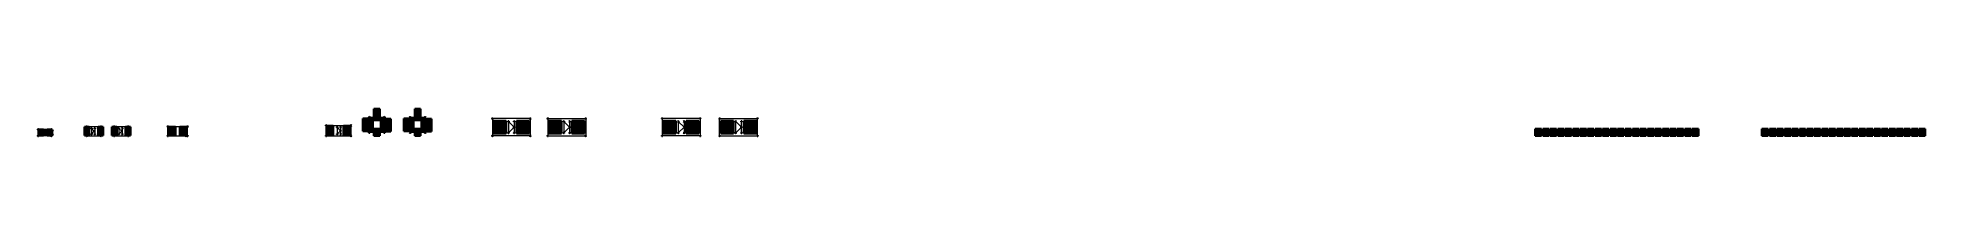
# Model space of a CAD drawing. Extents: x 219 to 547, y 65 to 70.
import ezdxf

# ---------------------------------------------------------------- set-up
doc = ezdxf.new("R2010")
doc.units = 0

msp = doc.modelspace()

# ---------------------------------------------------------------- linework, layer by layer
at = {"color": 216, "lineweight": 35, "ltscale": 0.02508}
for p, q in [((278.44, 69.72), (277.44, 69.72)), ((285.53, 69.72), (284.53, 69.72)), ((277.44, 67.74), (278.44, 67.74)), ((278.44, 66.23), (277.44, 66.23)), ((284.53, 67.74), (285.53, 67.74)), ((285.53, 66.23), (284.53, 66.23)), ((277.44, 65.02), (278.44, 65.02)), ((284.53, 65.02), (285.53, 65.02))]:
    msp.add_line(p, q, dxfattribs=at)
at = {"color": 216, "lineweight": 35, "ltscale": 0.04953}
for p, q in [((277.44, 69.72), (277.44, 67.74)), ((278.44, 67.74), (278.44, 69.72)), ((284.53, 69.72), (284.53, 67.74)), ((285.53, 67.74), (285.53, 69.72))]:
    msp.add_line(p, q, dxfattribs=at)
at = {"color": 1, "lineweight": 35, "ltscale": 0.02}
for p, q in [((278.34, 69.62), (277.54, 69.62)), ((285.43, 69.62), (284.63, 69.62)), ((277.54, 67.84), (278.34, 67.84)), ((278.34, 66.12), (277.54, 66.12)), ((284.63, 67.84), (285.43, 67.84)), ((285.43, 66.12), (284.63, 66.12)), ((277.54, 65.12), (278.34, 65.12)), ((284.63, 65.12), (285.43, 65.12))]:
    msp.add_line(p, q, dxfattribs=at)
at = {"color": 1, "lineweight": 35, "ltscale": 0.04445}
for p, q in [((277.54, 69.62), (277.54, 67.84)), ((278.34, 67.84), (278.34, 69.62)), ((284.63, 69.62), (284.63, 67.84)), ((285.43, 67.84), (285.43, 69.62))]:
    msp.add_line(p, q, dxfattribs=at)
at = {"color": 8, "lineweight": 35, "ltscale": 0.02}
for p, q in [((278.34, 69.62), (277.54, 69.62)), ((285.43, 69.62), (284.63, 69.62)), ((277.54, 67.84), (278.34, 67.84)), ((278.34, 66.12), (277.54, 66.12)), ((284.63, 67.84), (285.43, 67.84)), ((285.43, 66.12), (284.63, 66.12)), ((277.54, 65.12), (278.34, 65.12)), ((284.63, 65.12), (285.43, 65.12))]:
    msp.add_line(p, q, dxfattribs=at)
at = {"color": 8, "lineweight": 35, "ltscale": 0.04445}
for p, q in [((277.54, 69.62), (277.54, 67.84)), ((278.34, 67.84), (278.34, 69.62)), ((284.63, 69.62), (284.63, 67.84)), ((285.43, 67.84), (285.43, 69.62))]:
    msp.add_line(p, q, dxfattribs=at)
at = {"color": 2, "lineweight": 35, "ltscale": 0.001588}
for p, q in [((219.03, 66.12), (218.97, 66.12)), ((218.97, 66.12), (219.03, 66.12)), ((219.03, 66.12), (218.97, 66.12)), ((218.97, 66.12), (219.03, 66.12)), ((220.12, 65.92), (220.06, 65.92)), ((220.06, 65.92), (220.12, 65.92)), ((220.12, 65.92), (220.06, 65.92)), ((220.06, 65.92), (220.12, 65.92)), ((220.41, 65.92), (220.35, 65.92)), ((220.35, 65.92), (220.41, 65.92)), ((220.47, 65.92), (220.41, 65.92)), ((220.41, 65.92), (220.47, 65.92)), ((221.33, 66.12), (221.27, 66.12)), ((221.27, 66.12), (221.33, 66.12)), ((221.33, 66.12), (221.27, 66.12)), ((221.27, 66.12), (221.33, 66.12)), ((221.6, 65.92), (221.53, 65.92)), ((221.53, 65.92), (221.6, 65.92)), ((221.6, 65.92), (221.53, 65.92)), ((221.53, 65.92), (221.6, 65.92)), ((227.56, 66.62), (227.49, 66.62)), ((227.49, 66.62), (227.56, 66.62)), ((228.38, 66.31), (228.31, 66.31)), ((228.31, 66.31), (228.38, 66.31)), ((228.38, 66.31), (228.31, 66.31)), ((228.31, 66.31), (228.38, 66.31)), ((228.88, 65.81), (228.81, 65.81)), ((228.81, 65.81), (228.88, 65.81)), ((228.88, 65.81), (228.81, 65.81)), ((228.81, 65.81), (228.88, 65.81)), ((228.91, 66.31), (228.85, 66.31)), ((228.85, 66.31), (228.91, 66.31)), ((229.96, 66.62), (229.89, 66.62)), ((229.89, 66.62), (229.96, 66.62)), ((230.02, 66.62), (229.96, 66.62)), ((229.96, 66.62), (230.02, 66.62)), ((232.31, 66.62), (232.25, 66.62)), ((232.25, 66.62), (232.31, 66.62)), ((233.13, 66.31), (233.07, 66.31)), ((233.07, 66.31), (233.13, 66.31)), ((233.13, 66.31), (233.07, 66.31)), ((233.07, 66.31), (233.13, 66.31)), ((233.63, 65.81), (233.57, 65.81)), ((233.57, 65.81), (233.63, 65.81)), ((233.63, 65.81), (233.57, 65.81)), ((233.57, 65.81), (233.63, 65.81)), ((233.67, 66.31), (233.6, 66.31)), ((233.6, 66.31), (233.67, 66.31)), ((234.71, 66.62), (234.65, 66.62)), ((234.65, 66.62), (234.71, 66.62)), ((234.77, 66.62), (234.71, 66.62)), ((234.71, 66.62), (234.77, 66.62)), ((241.61, 66.62), (241.54, 66.62)), ((241.54, 66.62), (241.61, 66.62)), ((241.61, 66.62), (241.54, 66.62)), ((241.54, 66.62), (241.61, 66.62)), ((245.07, 66.62), (245.01, 66.62)), ((245.01, 66.62), (245.07, 66.62)), ((245.07, 66.62), (245.01, 66.62)), ((245.01, 66.62), (245.07, 66.62)), ((269.12, 66.82), (269.06, 66.82)), ((269.06, 66.82), (269.12, 66.82)), ((269.12, 66.82), (269.06, 66.82)), ((269.06, 66.82), (269.12, 66.82)), ((269.18, 66.82), (269.12, 66.82)), ((269.12, 66.82), (269.18, 66.82)), ((269.18, 66.82), (269.12, 66.82)), ((269.12, 66.82), (269.18, 66.82)), ((271.05, 66.51), (270.99, 66.51)), ((270.99, 66.51), (271.05, 66.51)), ((271.05, 66.51), (270.99, 66.51)), ((270.99, 66.51), (271.05, 66.51)), ((271.11, 66.51), (271.05, 66.51)), ((271.05, 66.51), (271.11, 66.51)), ((271.11, 66.51), (271.05, 66.51)), ((271.05, 66.51), (271.11, 66.51)), ((271.65, 66.51), (271.59, 66.51)), ((271.59, 66.51), (271.65, 66.51)), ((271.65, 65.91), (271.59, 65.91)), ((271.59, 65.91), (271.65, 65.91)), ((271.65, 65.91), (271.59, 65.91)), ((271.59, 65.91), (271.65, 65.91)), ((273.45, 66.82), (273.39, 66.82)), ((273.39, 66.82), (273.45, 66.82)), ((273.45, 66.82), (273.39, 66.82)), ((273.39, 66.82), (273.45, 66.82)), ((298.04, 68.02), (297.97, 68.02)), ((297.97, 68.02), (298.04, 68.02)), ((298.04, 68.02), (297.97, 68.02)), ((297.97, 68.02), (298.04, 68.02)), ((300.84, 67.52), (300.77, 67.52)), ((300.77, 67.52), (300.84, 67.52)), ((300.84, 67.52), (300.77, 67.52)), ((300.77, 67.52), (300.84, 67.52)), ((300.9, 67.52), (300.84, 67.52)), ((300.84, 67.52), (300.9, 67.52)), ((300.9, 67.52), (300.84, 67.52)), ((300.84, 67.52), (300.9, 67.52)), ((301.84, 67.52), (301.77, 67.52)), ((301.77, 67.52), (301.84, 67.52)), ((301.84, 66.52), (301.77, 66.52)), ((301.77, 66.52), (301.84, 66.52)), ((301.84, 66.52), (301.77, 66.52)), ((301.77, 66.52), (301.84, 66.52)), ((301.9, 67.52), (301.84, 67.52)), ((301.84, 67.52), (301.9, 67.52)), ((301.9, 66.52), (301.84, 66.52)), ((301.84, 66.52), (301.9, 66.52)), ((301.9, 66.52), (301.84, 66.52)), ((301.84, 66.52), (301.9, 66.52)), ((304.64, 68.02), (304.57, 68.02)), ((304.57, 68.02), (304.64, 68.02)), ((304.64, 68.02), (304.57, 68.02)), ((304.57, 68.02), (304.64, 68.02)), ((304.7, 68.02), (304.64, 68.02)), ((304.64, 68.02), (304.7, 68.02)), ((304.7, 68.02), (304.64, 68.02)), ((304.64, 68.02), (304.7, 68.02)), ((307.67, 68.02), (307.6, 68.02)), ((307.6, 68.02), (307.67, 68.02)), ((307.67, 68.02), (307.6, 68.02)), ((307.6, 68.02), (307.67, 68.02)), ((310.47, 67.52), (310.4, 67.52)), ((310.4, 67.52), (310.47, 67.52)), ((310.47, 67.52), (310.4, 67.52)), ((310.4, 67.52), (310.47, 67.52)), ((310.53, 67.52), (310.47, 67.52)), ((310.47, 67.52), (310.53, 67.52)), ((310.53, 67.52), (310.47, 67.52)), ((310.47, 67.52), (310.53, 67.52)), ((311.47, 67.52), (311.4, 67.52)), ((311.4, 67.52), (311.47, 67.52)), ((311.47, 66.52), (311.4, 66.52)), ((311.4, 66.52), (311.47, 66.52)), ((311.47, 66.52), (311.4, 66.52)), ((311.4, 66.52), (311.47, 66.52)), ((311.53, 67.52), (311.47, 67.52)), ((311.47, 67.52), (311.53, 67.52)), ((311.53, 66.52), (311.47, 66.52)), ((311.47, 66.52), (311.53, 66.52)), ((311.53, 66.52), (311.47, 66.52)), ((311.47, 66.52), (311.53, 66.52)), ((314.27, 68.02), (314.2, 68.02)), ((314.2, 68.02), (314.27, 68.02)), ((314.27, 68.02), (314.2, 68.02)), ((314.2, 68.02), (314.27, 68.02)), ((314.33, 68.02), (314.27, 68.02)), ((314.27, 68.02), (314.33, 68.02)), ((314.33, 68.02), (314.27, 68.02)), ((314.27, 68.02), (314.33, 68.02)), ((327.57, 68.02), (327.51, 68.02)), ((327.51, 68.02), (327.57, 68.02)), ((327.57, 68.02), (327.51, 68.02)), ((327.51, 68.02), (327.57, 68.02)), ((330.37, 67.52), (330.31, 67.52)), ((330.31, 67.52), (330.37, 67.52)), ((330.37, 67.52), (330.31, 67.52)), ((330.31, 67.52), (330.37, 67.52)), ((330.43, 67.52), (330.37, 67.52)), ((330.37, 67.52), (330.43, 67.52)), ((330.43, 67.52), (330.37, 67.52)), ((330.37, 67.52), (330.43, 67.52)), ((331.37, 67.52), (331.31, 67.52)), ((331.31, 67.52), (331.37, 67.52)), ((331.37, 66.52), (331.31, 66.52)), ((331.31, 66.52), (331.37, 66.52)), ((331.37, 66.52), (331.31, 66.52)), ((331.31, 66.52), (331.37, 66.52)), ((331.43, 67.52), (331.37, 67.52)), ((331.37, 67.52), (331.43, 67.52)), ((331.43, 66.52), (331.37, 66.52)), ((331.37, 66.52), (331.43, 66.52)), ((331.43, 66.52), (331.37, 66.52)), ((331.37, 66.52), (331.43, 66.52)), ((334.17, 68.02), (334.11, 68.02)), ((334.11, 68.02), (334.17, 68.02)), ((334.17, 68.02), (334.11, 68.02)), ((334.11, 68.02), (334.17, 68.02)), ((334.23, 68.02), (334.17, 68.02)), ((334.17, 68.02), (334.23, 68.02)), ((334.23, 68.02), (334.17, 68.02)), ((334.17, 68.02), (334.23, 68.02)), ((337.56, 68.02), (337.5, 68.02)), ((337.5, 68.02), (337.56, 68.02)), ((337.56, 68.02), (337.5, 68.02)), ((337.5, 68.02), (337.56, 68.02)), ((340.36, 67.52), (340.3, 67.52)), ((340.3, 67.52), (340.36, 67.52)), ((340.36, 67.52), (340.3, 67.52)), ((340.3, 67.52), (340.36, 67.52)), ((340.43, 67.52), (340.36, 67.52)), ((340.36, 67.52), (340.43, 67.52)), ((340.43, 67.52), (340.36, 67.52)), ((340.36, 67.52), (340.43, 67.52)), ((341.36, 67.52), (341.3, 67.52)), ((341.3, 67.52), (341.36, 67.52)), ((341.36, 66.52), (341.3, 66.52)), ((341.3, 66.52), (341.36, 66.52)), ((341.36, 66.52), (341.3, 66.52)), ((341.3, 66.52), (341.36, 66.52)), ((341.43, 67.52), (341.36, 67.52)), ((341.36, 67.52), (341.43, 67.52)), ((341.43, 66.52), (341.36, 66.52)), ((341.36, 66.52), (341.43, 66.52)), ((341.43, 66.52), (341.36, 66.52)), ((341.36, 66.52), (341.43, 66.52)), ((344.16, 68.02), (344.1, 68.02)), ((344.1, 68.02), (344.16, 68.02)), ((344.16, 68.02), (344.1, 68.02)), ((344.1, 68.02), (344.16, 68.02)), ((344.23, 68.02), (344.16, 68.02)), ((344.16, 68.02), (344.23, 68.02)), ((344.23, 68.02), (344.16, 68.02)), ((344.16, 68.02), (344.23, 68.02)), ((219.03, 65.02), (218.97, 65.02)), ((218.97, 65.02), (219.03, 65.02)), ((219.03, 65.02), (218.97, 65.02)), ((218.97, 65.02), (219.03, 65.02)), ((220.12, 65.57), (220.06, 65.57)), ((220.06, 65.57), (220.12, 65.57)), ((220.12, 65.22), (220.06, 65.22)), ((220.06, 65.22), (220.12, 65.22)), ((220.12, 65.22), (220.06, 65.22)), ((220.06, 65.22), (220.12, 65.22)), ((220.41, 65.57), (220.35, 65.57)), ((220.35, 65.57), (220.41, 65.57)), ((220.41, 65.57), (220.35, 65.57)), ((220.35, 65.57), (220.41, 65.57)), ((220.41, 65.57), (220.35, 65.57)), ((220.35, 65.57), (220.41, 65.57)), ((220.41, 65.22), (220.35, 65.22)), ((220.35, 65.22), (220.41, 65.22)), ((220.47, 65.57), (220.41, 65.57)), ((220.41, 65.57), (220.47, 65.57)), ((220.47, 65.57), (220.41, 65.57)), ((220.41, 65.57), (220.47, 65.57)), ((220.47, 65.57), (220.41, 65.57)), ((220.41, 65.57), (220.47, 65.57)), ((220.47, 65.22), (220.41, 65.22)), ((220.41, 65.22), (220.47, 65.22)), ((221.33, 65.02), (221.27, 65.02)), ((221.27, 65.02), (221.33, 65.02)), ((221.33, 65.02), (221.27, 65.02)), ((221.27, 65.02), (221.33, 65.02)), ((221.6, 65.22), (221.53, 65.22)), ((221.53, 65.22), (221.6, 65.22)), ((221.6, 65.22), (221.53, 65.22)), ((221.53, 65.22), (221.6, 65.22)), ((227.56, 65.02), (227.49, 65.02)), ((227.49, 65.02), (227.56, 65.02)), ((228.38, 65.31), (228.31, 65.31)), ((228.31, 65.31), (228.38, 65.31)), ((228.38, 65.31), (228.31, 65.31)), ((228.31, 65.31), (228.38, 65.31)), ((228.91, 65.31), (228.85, 65.31)), ((228.85, 65.31), (228.91, 65.31)), ((229.96, 65.02), (229.89, 65.02)), ((229.89, 65.02), (229.96, 65.02)), ((230.02, 65.02), (229.96, 65.02)), ((229.96, 65.02), (230.02, 65.02)), ((232.31, 65.02), (232.25, 65.02)), ((232.25, 65.02), (232.31, 65.02)), ((233.13, 65.31), (233.07, 65.31)), ((233.07, 65.31), (233.13, 65.31)), ((233.13, 65.31), (233.07, 65.31)), ((233.07, 65.31), (233.13, 65.31)), ((233.67, 65.31), (233.6, 65.31)), ((233.6, 65.31), (233.67, 65.31)), ((234.71, 65.02), (234.65, 65.02)), ((234.65, 65.02), (234.71, 65.02)), ((234.77, 65.02), (234.71, 65.02)), ((234.71, 65.02), (234.77, 65.02)), ((241.61, 65.02), (241.54, 65.02)), ((241.54, 65.02), (241.61, 65.02)), ((241.61, 65.02), (241.54, 65.02)), ((241.54, 65.02), (241.61, 65.02)), ((244.82, 65.02), (244.76, 65.02)), ((244.76, 65.02), (244.82, 65.02)), ((244.82, 65.02), (244.76, 65.02)), ((244.76, 65.02), (244.82, 65.02)), ((245.07, 65.02), (245.01, 65.02)), ((245.01, 65.02), (245.07, 65.02)), ((245.07, 65.02), (245.01, 65.02)), ((245.01, 65.02), (245.07, 65.02)), ((269.12, 65.02), (269.06, 65.02)), ((269.06, 65.02), (269.12, 65.02)), ((269.12, 65.02), (269.06, 65.02)), ((269.06, 65.02), (269.12, 65.02)), ((269.18, 65.02), (269.12, 65.02)), ((269.12, 65.02), (269.18, 65.02)), ((269.18, 65.02), (269.12, 65.02)), ((269.12, 65.02), (269.18, 65.02)), ((271.05, 65.31), (270.99, 65.31)), ((270.99, 65.31), (271.05, 65.31)), ((271.05, 65.31), (270.99, 65.31)), ((270.99, 65.31), (271.05, 65.31)), ((271.11, 65.31), (271.05, 65.31)), ((271.05, 65.31), (271.11, 65.31)), ((271.11, 65.31), (271.05, 65.31)), ((271.05, 65.31), (271.11, 65.31)), ((271.65, 65.31), (271.59, 65.31)), ((271.59, 65.31), (271.65, 65.31)), ((273.45, 65.02), (273.39, 65.02)), ((273.39, 65.02), (273.45, 65.02)), ((273.45, 65.02), (273.39, 65.02)), ((273.39, 65.02), (273.45, 65.02)), ((298.04, 65.02), (297.97, 65.02)), ((297.97, 65.02), (298.04, 65.02)), ((298.04, 65.02), (297.97, 65.02)), ((297.97, 65.02), (298.04, 65.02)), ((300.84, 65.52), (300.77, 65.52)), ((300.77, 65.52), (300.84, 65.52)), ((300.84, 65.52), (300.77, 65.52)), ((300.77, 65.52), (300.84, 65.52)), ((300.9, 65.52), (300.84, 65.52)), ((300.84, 65.52), (300.9, 65.52)), ((300.9, 65.52), (300.84, 65.52)), ((300.84, 65.52), (300.9, 65.52)), ((301.84, 65.52), (301.77, 65.52)), ((301.77, 65.52), (301.84, 65.52)), ((301.9, 65.52), (301.84, 65.52)), ((301.84, 65.52), (301.9, 65.52)), ((304.64, 65.02), (304.57, 65.02)), ((304.57, 65.02), (304.64, 65.02)), ((304.64, 65.02), (304.57, 65.02)), ((304.57, 65.02), (304.64, 65.02)), ((304.7, 65.02), (304.64, 65.02)), ((304.64, 65.02), (304.7, 65.02)), ((304.7, 65.02), (304.64, 65.02)), ((304.64, 65.02), (304.7, 65.02)), ((307.67, 65.02), (307.6, 65.02)), ((307.6, 65.02), (307.67, 65.02)), ((307.67, 65.02), (307.6, 65.02)), ((307.6, 65.02), (307.67, 65.02)), ((310.47, 65.52), (310.4, 65.52)), ((310.4, 65.52), (310.47, 65.52)), ((310.47, 65.52), (310.4, 65.52)), ((310.4, 65.52), (310.47, 65.52)), ((310.53, 65.52), (310.47, 65.52)), ((310.47, 65.52), (310.53, 65.52)), ((310.53, 65.52), (310.47, 65.52)), ((310.47, 65.52), (310.53, 65.52)), ((311.47, 65.52), (311.4, 65.52)), ((311.4, 65.52), (311.47, 65.52)), ((311.53, 65.52), (311.47, 65.52)), ((311.47, 65.52), (311.53, 65.52)), ((314.27, 65.02), (314.2, 65.02)), ((314.2, 65.02), (314.27, 65.02)), ((314.27, 65.02), (314.2, 65.02)), ((314.2, 65.02), (314.27, 65.02)), ((314.33, 65.02), (314.27, 65.02)), ((314.27, 65.02), (314.33, 65.02)), ((314.33, 65.02), (314.27, 65.02)), ((314.27, 65.02), (314.33, 65.02)), ((327.57, 65.02), (327.51, 65.02)), ((327.51, 65.02), (327.57, 65.02)), ((327.57, 65.02), (327.51, 65.02)), ((327.51, 65.02), (327.57, 65.02)), ((330.37, 65.52), (330.31, 65.52)), ((330.31, 65.52), (330.37, 65.52)), ((330.37, 65.52), (330.31, 65.52)), ((330.31, 65.52), (330.37, 65.52)), ((330.43, 65.52), (330.37, 65.52)), ((330.37, 65.52), (330.43, 65.52)), ((330.43, 65.52), (330.37, 65.52)), ((330.37, 65.52), (330.43, 65.52)), ((331.37, 65.52), (331.31, 65.52)), ((331.31, 65.52), (331.37, 65.52)), ((331.43, 65.52), (331.37, 65.52)), ((331.37, 65.52), (331.43, 65.52)), ((334.17, 65.02), (334.11, 65.02)), ((334.11, 65.02), (334.17, 65.02)), ((334.17, 65.02), (334.11, 65.02)), ((334.11, 65.02), (334.17, 65.02)), ((334.23, 65.02), (334.17, 65.02)), ((334.17, 65.02), (334.23, 65.02)), ((334.23, 65.02), (334.17, 65.02)), ((334.17, 65.02), (334.23, 65.02)), ((337.56, 65.02), (337.5, 65.02)), ((337.5, 65.02), (337.56, 65.02)), ((337.56, 65.02), (337.5, 65.02)), ((337.5, 65.02), (337.56, 65.02)), ((340.36, 65.52), (340.3, 65.52)), ((340.3, 65.52), (340.36, 65.52)), ((340.36, 65.52), (340.3, 65.52)), ((340.3, 65.52), (340.36, 65.52)), ((340.43, 65.52), (340.36, 65.52)), ((340.36, 65.52), (340.43, 65.52)), ((340.43, 65.52), (340.36, 65.52)), ((340.36, 65.52), (340.43, 65.52)), ((341.36, 65.52), (341.3, 65.52)), ((341.3, 65.52), (341.36, 65.52)), ((341.43, 65.52), (341.36, 65.52)), ((341.36, 65.52), (341.43, 65.52)), ((344.16, 65.02), (344.1, 65.02)), ((344.1, 65.02), (344.16, 65.02)), ((344.16, 65.02), (344.1, 65.02)), ((344.1, 65.02), (344.16, 65.02)), ((344.23, 65.02), (344.16, 65.02)), ((344.16, 65.02), (344.23, 65.02)), ((344.23, 65.02), (344.16, 65.02)), ((344.16, 65.02), (344.23, 65.02))]:
    msp.add_line(p, q, dxfattribs=at)
at = {"color": 2, "lineweight": 13, "ltscale": 0.0275}
msp.add_line((219.03, 66.12), (219.03, 65.02), dxfattribs=at)
at = {"color": 2, "lineweight": 35, "ltscale": 0.001587}
for p, q in [((219.1, 66.12), (219.03, 66.12)), ((219.03, 66.12), (219.1, 66.12)), ((219.1, 66.12), (219.03, 66.12)), ((219.03, 66.12), (219.1, 66.12)), ((220.06, 65.92), (220, 65.92)), ((220, 65.92), (220.06, 65.92)), ((220.06, 65.92), (220, 65.92)), ((220, 65.92), (220.06, 65.92)), ((221.4, 66.12), (221.33, 66.12)), ((221.33, 66.12), (221.4, 66.12)), ((221.4, 66.12), (221.33, 66.12)), ((221.33, 66.12), (221.4, 66.12)), ((221.53, 65.92), (221.47, 65.92)), ((221.47, 65.92), (221.53, 65.92)), ((221.53, 65.92), (221.47, 65.92)), ((221.47, 65.92), (221.53, 65.92)), ((227.49, 66.62), (227.43, 66.62)), ((227.43, 66.62), (227.49, 66.62)), ((228.31, 66.31), (228.25, 66.31)), ((228.25, 66.31), (228.31, 66.31)), ((228.31, 66.31), (228.25, 66.31)), ((228.25, 66.31), (228.31, 66.31)), ((228.81, 65.81), (228.75, 65.81)), ((228.75, 65.81), (228.81, 65.81)), ((228.81, 65.81), (228.75, 65.81)), ((228.75, 65.81), (228.81, 65.81)), ((228.98, 66.31), (228.91, 66.31)), ((228.91, 66.31), (228.98, 66.31)), ((232.25, 66.62), (232.18, 66.62)), ((232.18, 66.62), (232.25, 66.62)), ((233.07, 66.31), (233, 66.31)), ((233, 66.31), (233.07, 66.31)), ((233.07, 66.31), (233, 66.31)), ((233, 66.31), (233.07, 66.31)), ((233.57, 65.81), (233.5, 65.81)), ((233.5, 65.81), (233.57, 65.81)), ((233.57, 65.81), (233.5, 65.81)), ((233.5, 65.81), (233.57, 65.81)), ((233.73, 66.31), (233.67, 66.31)), ((233.67, 66.31), (233.73, 66.31)), ((241.67, 66.62), (241.61, 66.62)), ((241.61, 66.62), (241.67, 66.62)), ((241.67, 66.62), (241.61, 66.62)), ((241.61, 66.62), (241.67, 66.62)), ((245.01, 66.62), (244.94, 66.62)), ((244.94, 66.62), (245.01, 66.62)), ((245.01, 66.62), (244.94, 66.62)), ((244.94, 66.62), (245.01, 66.62)), ((271.71, 66.51), (271.65, 66.51)), ((271.65, 66.51), (271.71, 66.51)), ((271.71, 65.91), (271.65, 65.91)), ((271.65, 65.91), (271.71, 65.91)), ((271.71, 65.91), (271.65, 65.91)), ((271.65, 65.91), (271.71, 65.91)), ((273.52, 66.82), (273.45, 66.82)), ((273.45, 66.82), (273.52, 66.82)), ((273.52, 66.82), (273.45, 66.82)), ((273.45, 66.82), (273.52, 66.82)), ((298.1, 68.02), (298.04, 68.02)), ((298.04, 68.02), (298.1, 68.02)), ((298.1, 68.02), (298.04, 68.02)), ((298.04, 68.02), (298.1, 68.02)), ((307.73, 68.02), (307.67, 68.02)), ((307.67, 68.02), (307.73, 68.02)), ((307.73, 68.02), (307.67, 68.02)), ((307.67, 68.02), (307.73, 68.02)), ((327.63, 68.02), (327.57, 68.02)), ((327.57, 68.02), (327.63, 68.02)), ((327.63, 68.02), (327.57, 68.02)), ((327.57, 68.02), (327.63, 68.02)), ((337.63, 68.02), (337.56, 68.02)), ((337.56, 68.02), (337.63, 68.02)), ((337.63, 68.02), (337.56, 68.02)), ((337.56, 68.02), (337.63, 68.02)), ((219.1, 65.02), (219.03, 65.02)), ((219.03, 65.02), (219.1, 65.02)), ((219.1, 65.02), (219.03, 65.02)), ((219.03, 65.02), (219.1, 65.02)), ((220.06, 65.57), (220, 65.57)), ((220, 65.57), (220.06, 65.57)), ((220.06, 65.22), (220, 65.22)), ((220, 65.22), (220.06, 65.22)), ((220.06, 65.22), (220, 65.22)), ((220, 65.22), (220.06, 65.22)), ((221.4, 65.02), (221.33, 65.02)), ((221.33, 65.02), (221.4, 65.02)), ((221.4, 65.02), (221.33, 65.02)), ((221.33, 65.02), (221.4, 65.02)), ((221.53, 65.22), (221.47, 65.22)), ((221.47, 65.22), (221.53, 65.22)), ((221.53, 65.22), (221.47, 65.22)), ((221.47, 65.22), (221.53, 65.22)), ((227.49, 65.02), (227.43, 65.02)), ((227.43, 65.02), (227.49, 65.02)), ((228.31, 65.31), (228.25, 65.31)), ((228.25, 65.31), (228.31, 65.31)), ((228.31, 65.31), (228.25, 65.31)), ((228.25, 65.31), (228.31, 65.31)), ((228.98, 65.31), (228.91, 65.31)), ((228.91, 65.31), (228.98, 65.31)), ((232.25, 65.02), (232.18, 65.02)), ((232.18, 65.02), (232.25, 65.02)), ((233.07, 65.31), (233, 65.31)), ((233, 65.31), (233.07, 65.31)), ((233.07, 65.31), (233, 65.31)), ((233, 65.31), (233.07, 65.31)), ((233.73, 65.31), (233.67, 65.31)), ((233.67, 65.31), (233.73, 65.31)), ((241.67, 65.02), (241.61, 65.02)), ((241.61, 65.02), (241.67, 65.02)), ((241.67, 65.02), (241.61, 65.02)), ((241.61, 65.02), (241.67, 65.02)), ((244.76, 65.02), (244.69, 65.02)), ((244.69, 65.02), (244.76, 65.02)), ((244.76, 65.02), (244.69, 65.02)), ((244.69, 65.02), (244.76, 65.02)), ((245.01, 65.02), (244.94, 65.02)), ((244.94, 65.02), (245.01, 65.02)), ((245.01, 65.02), (244.94, 65.02)), ((244.94, 65.02), (245.01, 65.02)), ((271.71, 65.31), (271.65, 65.31)), ((271.65, 65.31), (271.71, 65.31)), ((273.52, 65.02), (273.45, 65.02)), ((273.45, 65.02), (273.52, 65.02)), ((273.52, 65.02), (273.45, 65.02)), ((273.45, 65.02), (273.52, 65.02)), ((298.1, 65.02), (298.04, 65.02)), ((298.04, 65.02), (298.1, 65.02)), ((298.1, 65.02), (298.04, 65.02)), ((298.04, 65.02), (298.1, 65.02)), ((307.73, 65.02), (307.67, 65.02)), ((307.67, 65.02), (307.73, 65.02)), ((307.73, 65.02), (307.67, 65.02)), ((307.67, 65.02), (307.73, 65.02)), ((327.63, 65.02), (327.57, 65.02)), ((327.57, 65.02), (327.63, 65.02)), ((327.63, 65.02), (327.57, 65.02)), ((327.57, 65.02), (327.63, 65.02)), ((337.63, 65.02), (337.56, 65.02)), ((337.56, 65.02), (337.63, 65.02)), ((337.63, 65.02), (337.56, 65.02)), ((337.56, 65.02), (337.63, 65.02))]:
    msp.add_line(p, q, dxfattribs=at)
at = {"color": 2, "lineweight": 13, "ltscale": 0.0575}
for p, q in [((221.33, 66.12), (219.03, 66.12)), ((221.33, 65.02), (219.03, 65.02))]:
    msp.add_line(p, q, dxfattribs=at)
at = {"color": 216, "lineweight": 35, "ltscale": 0.02258}
for p, q in [((219.99, 66.1), (219.08, 66.1)), ((221.49, 66.1), (220.58, 66.1)), ((219.08, 65.05), (219.99, 65.05)), ((220.58, 65.05), (221.49, 65.05))]:
    msp.add_line(p, q, dxfattribs=at)
at = {"color": 216, "lineweight": 35, "ltscale": 0.02633}
for p, q in [((219.08, 66.1), (219.08, 65.05)), ((219.99, 65.05), (219.99, 66.1)), ((220.58, 66.1), (220.58, 65.05)), ((221.49, 65.05), (221.49, 66.1))]:
    msp.add_line(p, q, dxfattribs=at)
at = {"color": 1, "lineweight": 35, "ltscale": 0.0175}
for p, q in [((219.88, 66), (219.18, 66)), ((221.38, 66), (220.68, 66)), ((219.18, 65.15), (219.88, 65.15)), ((220.68, 65.15), (221.38, 65.15))]:
    msp.add_line(p, q, dxfattribs=at)
at = {"color": 1, "lineweight": 35, "ltscale": 0.02125}
for p, q in [((219.18, 66), (219.18, 65.15)), ((219.88, 65.15), (219.88, 66)), ((220.68, 66), (220.68, 65.15)), ((221.38, 65.15), (221.38, 66))]:
    msp.add_line(p, q, dxfattribs=at)
at = {"color": 8, "lineweight": 35, "ltscale": 0.0175}
for p, q in [((219.88, 66), (219.18, 66)), ((221.38, 66), (220.68, 66)), ((219.18, 65.15), (219.88, 65.15)), ((220.68, 65.15), (221.38, 65.15))]:
    msp.add_line(p, q, dxfattribs=at)
at = {"color": 8, "lineweight": 35, "ltscale": 0.02125}
for p, q in [((219.18, 66), (219.18, 65.15)), ((219.88, 65.15), (219.88, 66)), ((220.68, 66), (220.68, 65.15)), ((221.38, 65.15), (221.38, 66))]:
    msp.add_line(p, q, dxfattribs=at)
at = {"color": 2, "lineweight": 13, "ltscale": 0.0175}
for p, q in [((220.06, 65.92), (220.06, 65.22)), ((220.41, 65.92), (220.41, 65.22)), ((221.53, 65.92), (221.53, 65.22))]:
    msp.add_line(p, q, dxfattribs=at)
at = {"color": 2, "lineweight": 13, "ltscale": 0.012374}
msp.add_line((220.41, 65.57), (220.06, 65.92), dxfattribs=at)
at = {"color": 2, "lineweight": 13, "ltscale": 0.007071}
for p, q in [((221.53, 65.92), (221.33, 66.12)), ((221.53, 65.22), (221.33, 65.02))]:
    msp.add_line(p, q, dxfattribs=at)
at = {"color": 216, "lineweight": 35, "ltscale": 0.02133}
for p, q in [((227.94, 66.6), (227.09, 66.6)), ((230.34, 66.6), (229.49, 66.6)), ((232.7, 66.6), (231.84, 66.6)), ((235.1, 66.6), (234.24, 66.6)), ((227.09, 65.05), (227.94, 65.05)), ((229.49, 65.05), (230.34, 65.05)), ((231.84, 65.05), (232.7, 65.05)), ((234.24, 65.05), (235.1, 65.05))]:
    msp.add_line(p, q, dxfattribs=at)
at = {"color": 216, "lineweight": 35, "ltscale": 0.03883}
for p, q in [((227.09, 66.6), (227.09, 65.05)), ((227.94, 65.05), (227.94, 66.6)), ((229.49, 66.6), (229.49, 65.05)), ((230.34, 65.05), (230.34, 66.6)), ((231.84, 66.6), (231.84, 65.05)), ((232.7, 65.05), (232.7, 66.6)), ((234.24, 66.6), (234.24, 65.05)), ((235.1, 65.05), (235.1, 66.6))]:
    msp.add_line(p, q, dxfattribs=at)
at = {"color": 1, "lineweight": 35, "ltscale": 0.01625}
for p, q in [((227.84, 66.5), (227.19, 66.5)), ((230.24, 66.5), (229.59, 66.5)), ((232.6, 66.5), (231.95, 66.5)), ((235, 66.5), (234.35, 66.5)), ((227.19, 65.15), (227.84, 65.15)), ((229.59, 65.15), (230.24, 65.15)), ((231.95, 65.15), (232.6, 65.15)), ((234.35, 65.15), (235, 65.15))]:
    msp.add_line(p, q, dxfattribs=at)
at = {"color": 1, "lineweight": 35, "ltscale": 0.03375}
for p, q in [((227.19, 66.5), (227.19, 65.15)), ((227.84, 65.15), (227.84, 66.5)), ((229.59, 66.5), (229.59, 65.15)), ((230.24, 65.15), (230.24, 66.5)), ((231.95, 66.5), (231.95, 65.15)), ((232.6, 65.15), (232.6, 66.5)), ((234.35, 66.5), (234.35, 65.15)), ((235, 65.15), (235, 66.5))]:
    msp.add_line(p, q, dxfattribs=at)
at = {"color": 8, "lineweight": 35, "ltscale": 0.01625}
for p, q in [((227.84, 66.5), (227.19, 66.5)), ((230.24, 66.5), (229.59, 66.5)), ((232.6, 66.5), (231.95, 66.5)), ((235, 66.5), (234.35, 66.5)), ((227.19, 65.15), (227.84, 65.15)), ((229.59, 65.15), (230.24, 65.15)), ((231.95, 65.15), (232.6, 65.15)), ((234.35, 65.15), (235, 65.15))]:
    msp.add_line(p, q, dxfattribs=at)
at = {"color": 8, "lineweight": 35, "ltscale": 0.03375}
for p, q in [((227.19, 66.5), (227.19, 65.15)), ((227.84, 65.15), (227.84, 66.5)), ((229.59, 66.5), (229.59, 65.15)), ((230.24, 65.15), (230.24, 66.5)), ((231.95, 66.5), (231.95, 65.15)), ((232.6, 65.15), (232.6, 66.5)), ((234.35, 66.5), (234.35, 65.15)), ((235, 65.15), (235, 66.5))]:
    msp.add_line(p, q, dxfattribs=at)
at = {"color": 2, "lineweight": 13, "ltscale": 0.061595}
for p, q in [((227.49, 66.62), (229.96, 66.62)), ((232.25, 66.62), (234.71, 66.62)), ((227.49, 65.02), (229.96, 65.02)), ((232.25, 65.02), (234.71, 65.02))]:
    msp.add_line(p, q, dxfattribs=at)
at = {"color": 2, "lineweight": 13, "ltscale": 0.025}
for p, q in [((228.31, 66.31), (228.31, 65.31)), ((228.91, 66.31), (228.91, 65.31)), ((233.07, 66.31), (233.07, 65.31)), ((233.67, 66.31), (233.67, 65.31))]:
    msp.add_line(p, q, dxfattribs=at)
at = {"color": 2, "lineweight": 13, "ltscale": 0.017678}
for p, q in [((228.31, 66.31), (228.81, 65.81)), ((228.81, 65.81), (228.31, 65.31)), ((233.07, 66.31), (233.57, 65.81)), ((233.57, 65.81), (233.07, 65.31))]:
    msp.add_line(p, q, dxfattribs=at)
at = {"color": 2, "lineweight": 13, "ltscale": 0.04}
for p, q in [((241.61, 65.02), (241.61, 66.62)), ((245.01, 65.02), (245.01, 66.62))]:
    msp.add_line(p, q, dxfattribs=at)
at = {"color": 2, "lineweight": 13, "ltscale": 0.085}
for p, q in [((241.61, 66.62), (245.01, 66.62)), ((241.61, 65.02), (245.01, 65.02))]:
    msp.add_line(p, q, dxfattribs=at)
at = {"color": 216, "lineweight": 35, "ltscale": 0.03008}
for p, q in [((242.91, 66.57), (241.7, 66.57)), ((244.91, 66.57), (243.7, 66.57)), ((270.37, 66.77), (269.17, 66.77)), ((273.37, 66.77), (272.17, 66.77)), ((277.44, 66.23), (277.44, 65.02)), ((278.44, 65.02), (278.44, 66.23)), ((284.53, 66.23), (284.53, 65.02)), ((285.53, 65.02), (285.53, 66.23)), ((479.43, 66.23), (479.43, 65.02)), ((480.53, 65.02), (480.53, 66.23)), ((480.73, 66.23), (480.73, 65.02)), ((481.83, 65.02), (481.83, 66.23)), ((482.03, 66.23), (482.03, 65.02)), ((483.13, 65.02), (483.13, 66.23)), ((483.33, 66.23), (483.33, 65.02)), ((484.43, 65.02), (484.43, 66.23)), ((484.63, 66.23), (484.63, 65.02)), ((485.73, 65.02), (485.73, 66.23)), ((485.93, 66.23), (485.93, 65.02)), ((487.03, 65.02), (487.03, 66.23)), ((487.23, 66.23), (487.23, 65.02)), ((488.33, 65.02), (488.33, 66.23)), ((488.53, 66.23), (488.53, 65.02)), ((489.63, 65.02), (489.63, 66.23)), ((489.83, 66.23), (489.83, 65.02)), ((490.93, 65.02), (490.93, 66.23)), ((491.13, 66.23), (491.13, 65.02)), ((492.23, 65.02), (492.23, 66.23)), ((492.43, 66.23), (492.43, 65.02)), ((493.53, 65.02), (493.53, 66.23)), ((493.73, 66.23), (493.73, 65.02)), ((494.83, 65.02), (494.83, 66.23)), ((495.03, 66.23), (495.03, 65.02)), ((496.13, 65.02), (496.13, 66.23)), ((496.33, 66.23), (496.33, 65.02)), ((497.43, 65.02), (497.43, 66.23)), ((497.63, 66.23), (497.63, 65.02)), ((498.73, 65.02), (498.73, 66.23)), ((498.93, 66.23), (498.93, 65.02)), ((500.03, 65.02), (500.03, 66.23)), ((500.23, 66.23), (500.23, 65.02)), ((501.33, 65.02), (501.33, 66.23)), ((501.53, 66.23), (501.53, 65.02)), ((502.63, 65.02), (502.63, 66.23)), ((502.83, 66.23), (502.83, 65.02)), ((503.93, 65.02), (503.93, 66.23)), ((504.13, 66.23), (504.13, 65.02)), ((505.23, 65.02), (505.23, 66.23)), ((505.43, 66.23), (505.43, 65.02)), ((506.53, 65.02), (506.53, 66.23)), ((506.73, 66.23), (506.73, 65.02)), ((507.83, 65.02), (507.83, 66.23)), ((518.85, 66.23), (518.85, 65.02)), ((519.95, 65.02), (519.95, 66.23)), ((520.15, 66.23), (520.15, 65.02)), ((521.25, 65.02), (521.25, 66.23)), ((521.45, 66.23), (521.45, 65.02)), ((522.55, 65.02), (522.55, 66.23)), ((522.75, 66.23), (522.75, 65.02)), ((523.85, 65.02), (523.85, 66.23)), ((524.05, 66.23), (524.05, 65.02)), ((525.15, 65.02), (525.15, 66.23)), ((525.35, 66.23), (525.35, 65.02)), ((526.45, 65.02), (526.45, 66.23)), ((526.65, 66.23), (526.65, 65.02)), ((527.75, 65.02), (527.75, 66.23)), ((527.95, 66.23), (527.95, 65.02)), ((529.05, 65.02), (529.05, 66.23)), ((529.25, 66.23), (529.25, 65.02)), ((530.35, 65.02), (530.35, 66.23)), ((530.55, 66.23), (530.55, 65.02)), ((531.65, 65.02), (531.65, 66.23)), ((531.85, 66.23), (531.85, 65.02)), ((532.95, 65.02), (532.95, 66.23)), ((533.15, 66.23), (533.15, 65.02)), ((534.25, 65.02), (534.25, 66.23)), ((534.45, 66.23), (534.45, 65.02)), ((535.55, 65.02), (535.55, 66.23)), ((535.75, 66.23), (535.75, 65.02)), ((536.85, 65.02), (536.85, 66.23)), ((537.05, 66.23), (537.05, 65.02)), ((538.15, 65.02), (538.15, 66.23)), ((538.35, 66.23), (538.35, 65.02)), ((539.45, 65.02), (539.45, 66.23)), ((539.65, 66.23), (539.65, 65.02)), ((540.75, 65.02), (540.75, 66.23)), ((540.95, 66.23), (540.95, 65.02)), ((542.05, 65.02), (542.05, 66.23)), ((542.25, 66.23), (542.25, 65.02)), ((543.35, 65.02), (543.35, 66.23)), ((543.55, 66.23), (543.55, 65.02)), ((544.65, 65.02), (544.65, 66.23)), ((544.85, 66.23), (544.85, 65.02)), ((545.95, 65.02), (545.95, 66.23)), ((546.15, 66.23), (546.15, 65.02)), ((547.25, 65.02), (547.25, 66.23)), ((241.7, 65.07), (242.91, 65.07)), ((243.7, 65.07), (244.91, 65.07)), ((269.17, 65.07), (270.37, 65.07)), ((272.17, 65.07), (273.37, 65.07))]:
    msp.add_line(p, q, dxfattribs=at)
at = {"color": 216, "lineweight": 35, "ltscale": 0.03758}
for p, q in [((241.7, 66.57), (241.7, 65.07)), ((242.91, 65.07), (242.91, 66.57)), ((243.7, 66.57), (243.7, 65.07)), ((244.91, 65.07), (244.91, 66.57))]:
    msp.add_line(p, q, dxfattribs=at)
at = {"color": 1, "lineweight": 35, "ltscale": 0.025}
for p, q in [((242.81, 66.47), (241.81, 66.47)), ((244.81, 66.47), (243.81, 66.47)), ((270.27, 66.67), (269.27, 66.67)), ((273.27, 66.67), (272.27, 66.67)), ((277.54, 66.12), (277.54, 65.12)), ((278.34, 65.12), (278.34, 66.12)), ((284.63, 66.12), (284.63, 65.12)), ((285.43, 65.12), (285.43, 66.12)), ((479.53, 66.12), (479.53, 65.12)), ((480.43, 65.12), (480.43, 66.12)), ((480.83, 66.12), (480.83, 65.12)), ((481.73, 65.12), (481.73, 66.12)), ((482.13, 66.12), (482.13, 65.12)), ((483.03, 65.12), (483.03, 66.12)), ((483.43, 66.12), (483.43, 65.12)), ((484.33, 65.12), (484.33, 66.12)), ((484.73, 66.12), (484.73, 65.12)), ((485.63, 65.12), (485.63, 66.12)), ((486.03, 66.12), (486.03, 65.12)), ((486.93, 65.12), (486.93, 66.12)), ((487.33, 66.12), (487.33, 65.12)), ((488.23, 65.12), (488.23, 66.12)), ((488.63, 66.12), (488.63, 65.12)), ((489.53, 65.12), (489.53, 66.12)), ((489.93, 66.12), (489.93, 65.12)), ((490.83, 65.12), (490.83, 66.12)), ((491.23, 66.12), (491.23, 65.12)), ((492.13, 65.12), (492.13, 66.12)), ((492.53, 66.12), (492.53, 65.12)), ((493.43, 65.12), (493.43, 66.12)), ((493.83, 66.12), (493.83, 65.12)), ((494.73, 65.12), (494.73, 66.12)), ((495.13, 66.12), (495.13, 65.12)), ((496.03, 65.12), (496.03, 66.12)), ((496.43, 66.12), (496.43, 65.12)), ((497.33, 65.12), (497.33, 66.12)), ((497.73, 66.12), (497.73, 65.12)), ((498.63, 65.12), (498.63, 66.12)), ((499.03, 66.12), (499.03, 65.12)), ((499.93, 65.12), (499.93, 66.12)), ((500.33, 66.12), (500.33, 65.12)), ((501.23, 65.12), (501.23, 66.12)), ((501.63, 66.12), (501.63, 65.12)), ((502.53, 65.12), (502.53, 66.12)), ((502.93, 66.12), (502.93, 65.12)), ((503.83, 65.12), (503.83, 66.12)), ((504.23, 66.12), (504.23, 65.12)), ((505.13, 65.12), (505.13, 66.12)), ((505.53, 66.12), (505.53, 65.12)), ((506.43, 65.12), (506.43, 66.12)), ((506.83, 66.12), (506.83, 65.12)), ((507.73, 65.12), (507.73, 66.12)), ((518.95, 66.12), (518.95, 65.12)), ((519.85, 65.12), (519.85, 66.12)), ((520.25, 66.12), (520.25, 65.12)), ((521.15, 65.12), (521.15, 66.12)), ((521.55, 66.12), (521.55, 65.12)), ((522.45, 65.12), (522.45, 66.12)), ((522.85, 66.12), (522.85, 65.12)), ((523.75, 65.12), (523.75, 66.12)), ((524.15, 66.12), (524.15, 65.12)), ((525.05, 65.12), (525.05, 66.12)), ((525.45, 66.12), (525.45, 65.12)), ((526.35, 65.12), (526.35, 66.12)), ((526.75, 66.12), (526.75, 65.12)), ((527.65, 65.12), (527.65, 66.12)), ((528.05, 66.12), (528.05, 65.12)), ((528.95, 65.12), (528.95, 66.12)), ((529.35, 66.12), (529.35, 65.12)), ((530.25, 65.12), (530.25, 66.12)), ((530.65, 66.12), (530.65, 65.12)), ((531.55, 65.12), (531.55, 66.12)), ((531.95, 66.12), (531.95, 65.12)), ((532.85, 65.12), (532.85, 66.12)), ((533.25, 66.12), (533.25, 65.12)), ((534.15, 65.12), (534.15, 66.12)), ((534.55, 66.12), (534.55, 65.12)), ((535.45, 65.12), (535.45, 66.12)), ((535.85, 66.12), (535.85, 65.12)), ((536.75, 65.12), (536.75, 66.12)), ((537.15, 66.12), (537.15, 65.12)), ((538.05, 65.12), (538.05, 66.12)), ((538.45, 66.12), (538.45, 65.12)), ((539.35, 65.12), (539.35, 66.12)), ((539.75, 66.12), (539.75, 65.12)), ((540.65, 65.12), (540.65, 66.12)), ((541.05, 66.12), (541.05, 65.12)), ((541.95, 65.12), (541.95, 66.12)), ((542.35, 66.12), (542.35, 65.12)), ((543.25, 65.12), (543.25, 66.12)), ((543.65, 66.12), (543.65, 65.12)), ((544.55, 65.12), (544.55, 66.12)), ((544.95, 66.12), (544.95, 65.12)), ((545.85, 65.12), (545.85, 66.12)), ((546.25, 66.12), (546.25, 65.12)), ((547.15, 65.12), (547.15, 66.12)), ((241.81, 65.17), (242.81, 65.17)), ((243.81, 65.17), (244.81, 65.17)), ((269.27, 65.17), (270.27, 65.17)), ((272.27, 65.17), (273.27, 65.17))]:
    msp.add_line(p, q, dxfattribs=at)
at = {"color": 1, "lineweight": 35, "ltscale": 0.0325}
for p, q in [((241.81, 66.47), (241.81, 65.17)), ((242.81, 65.17), (242.81, 66.47)), ((243.81, 66.47), (243.81, 65.17)), ((244.81, 65.17), (244.81, 66.47))]:
    msp.add_line(p, q, dxfattribs=at)
at = {"color": 8, "lineweight": 35, "ltscale": 0.025}
for p, q in [((242.81, 66.47), (241.81, 66.47)), ((244.81, 66.47), (243.81, 66.47)), ((270.27, 66.67), (269.27, 66.67)), ((273.27, 66.67), (272.27, 66.67)), ((277.54, 66.12), (277.54, 65.12)), ((278.34, 65.12), (278.34, 66.12)), ((284.63, 66.12), (284.63, 65.12)), ((285.43, 65.12), (285.43, 66.12)), ((241.81, 65.17), (242.81, 65.17)), ((243.81, 65.17), (244.81, 65.17)), ((269.27, 65.17), (270.27, 65.17)), ((272.27, 65.17), (273.27, 65.17))]:
    msp.add_line(p, q, dxfattribs=at)
at = {"color": 8, "lineweight": 35, "ltscale": 0.0325}
for p, q in [((241.81, 66.47), (241.81, 65.17)), ((242.81, 65.17), (242.81, 66.47)), ((243.81, 66.47), (243.81, 65.17)), ((244.81, 65.17), (244.81, 66.47))]:
    msp.add_line(p, q, dxfattribs=at)
at = {"color": 2, "lineweight": 13, "ltscale": 0.045}
for p, q in [((269.12, 66.82), (269.12, 65.02)), ((273.45, 66.82), (273.45, 65.02))]:
    msp.add_line(p, q, dxfattribs=at)
at = {"color": 2, "lineweight": 13, "ltscale": 0.108325}
for p, q in [((269.12, 66.82), (273.45, 66.82)), ((269.12, 65.02), (273.45, 65.02))]:
    msp.add_line(p, q, dxfattribs=at)
at = {"color": 216, "lineweight": 35, "ltscale": 0.04258}
for p, q in [((269.17, 66.77), (269.17, 65.07)), ((270.37, 65.07), (270.37, 66.77)), ((272.17, 66.77), (272.17, 65.07)), ((273.37, 65.07), (273.37, 66.77))]:
    msp.add_line(p, q, dxfattribs=at)
at = {"color": 1, "lineweight": 35, "ltscale": 0.0375}
for p, q in [((269.27, 66.67), (269.27, 65.17)), ((270.27, 65.17), (270.27, 66.67)), ((272.27, 66.67), (272.27, 65.17)), ((273.27, 65.17), (273.27, 66.67))]:
    msp.add_line(p, q, dxfattribs=at)
at = {"color": 8, "lineweight": 35, "ltscale": 0.0375}
for p, q in [((269.27, 66.67), (269.27, 65.17)), ((270.27, 65.17), (270.27, 66.67)), ((272.27, 66.67), (272.27, 65.17)), ((273.27, 65.17), (273.27, 66.67))]:
    msp.add_line(p, q, dxfattribs=at)
at = {"color": 2, "lineweight": 13, "ltscale": 0.021213}
for p, q in [((271.05, 66.51), (271.65, 65.91)), ((271.65, 65.91), (271.05, 65.31))]:
    msp.add_line(p, q, dxfattribs=at)
at = {"color": 2, "lineweight": 13, "ltscale": 0.03}
for p, q in [((271.05, 66.51), (271.05, 65.31)), ((271.65, 66.51), (271.65, 65.31))]:
    msp.add_line(p, q, dxfattribs=at)
at = {"color": 216, "lineweight": 35, "ltscale": 0.04318}
for p, q in [((277.26, 68.02), (275.53, 68.02)), ((275.53, 65.82), (277.26, 65.82)), ((280.36, 68), (278.64, 68)), ((278.64, 65.79), (280.36, 65.79)), ((284.35, 68.02), (282.62, 68.02)), ((282.62, 65.82), (284.35, 65.82)), ((287.45, 68), (285.73, 68)), ((285.73, 65.79), (287.45, 65.79))]:
    msp.add_line(p, q, dxfattribs=at)
at = {"color": 216, "lineweight": 35, "ltscale": 0.05508}
for p, q in [((275.53, 68.02), (275.53, 65.82)), ((277.26, 65.82), (277.26, 68.02)), ((278.64, 68), (278.64, 65.79)), ((280.36, 65.79), (280.36, 68)), ((282.62, 68.02), (282.62, 65.82)), ((284.35, 65.82), (284.35, 68.02)), ((285.73, 68), (285.73, 65.79)), ((287.45, 65.79), (287.45, 68)), ((300.44, 67.62), (298.24, 67.62)), ((298.24, 67.62), (298.24, 65.42)), ((300.44, 65.42), (300.44, 67.62)), ((304.44, 67.62), (302.24, 67.62)), ((302.24, 67.62), (302.24, 65.42)), ((304.44, 65.42), (304.44, 67.62)), ((310.07, 67.62), (307.87, 67.62)), ((307.87, 67.62), (307.87, 65.42)), ((310.07, 65.42), (310.07, 67.62)), ((314.07, 67.62), (311.87, 67.62)), ((311.87, 67.62), (311.87, 65.42)), ((314.07, 65.42), (314.07, 67.62)), ((329.97, 67.62), (327.77, 67.62)), ((327.77, 67.62), (327.77, 65.42)), ((329.97, 65.42), (329.97, 67.62)), ((333.97, 67.62), (331.77, 67.62)), ((331.77, 67.62), (331.77, 65.42)), ((333.97, 65.42), (333.97, 67.62)), ((339.96, 67.62), (337.76, 67.62)), ((337.76, 67.62), (337.76, 65.42)), ((339.96, 65.42), (339.96, 67.62)), ((343.96, 67.62), (341.76, 67.62)), ((341.76, 67.62), (341.76, 65.42)), ((343.96, 65.42), (343.96, 67.62)), ((298.24, 65.42), (300.44, 65.42)), ((302.24, 65.42), (304.44, 65.42)), ((307.87, 65.42), (310.07, 65.42)), ((311.87, 65.42), (314.07, 65.42)), ((327.77, 65.42), (329.97, 65.42)), ((331.77, 65.42), (333.97, 65.42)), ((337.76, 65.42), (339.96, 65.42)), ((341.76, 65.42), (343.96, 65.42))]:
    msp.add_line(p, q, dxfattribs=at)
at = {"color": 1, "lineweight": 35, "ltscale": 0.0381}
for p, q in [((277.15, 67.92), (275.63, 67.92)), ((275.63, 65.92), (277.15, 65.92)), ((280.26, 67.89), (278.74, 67.89)), ((278.74, 65.89), (280.26, 65.89)), ((284.24, 67.92), (282.72, 67.92)), ((282.72, 65.92), (284.24, 65.92)), ((287.35, 67.89), (285.83, 67.89)), ((285.83, 65.89), (287.35, 65.89))]:
    msp.add_line(p, q, dxfattribs=at)
at = {"color": 1, "lineweight": 35, "ltscale": 0.05}
for p, q in [((275.63, 67.92), (275.63, 65.92)), ((277.15, 65.92), (277.15, 67.92)), ((278.74, 67.89), (278.74, 65.89)), ((280.26, 65.89), (280.26, 67.89)), ((282.72, 67.92), (282.72, 65.92)), ((284.24, 65.92), (284.24, 67.92)), ((285.83, 67.89), (285.83, 65.89)), ((287.35, 65.89), (287.35, 67.89)), ((300.34, 67.52), (298.34, 67.52)), ((298.34, 67.52), (298.34, 65.52)), ((300.34, 65.52), (300.34, 67.52)), ((304.34, 67.52), (302.34, 67.52)), ((302.34, 67.52), (302.34, 65.52)), ((304.34, 65.52), (304.34, 67.52)), ((309.97, 67.52), (307.97, 67.52)), ((307.97, 67.52), (307.97, 65.52)), ((309.97, 65.52), (309.97, 67.52)), ((313.97, 67.52), (311.97, 67.52)), ((311.97, 67.52), (311.97, 65.52)), ((313.97, 65.52), (313.97, 67.52)), ((329.87, 67.52), (327.87, 67.52)), ((327.87, 67.52), (327.87, 65.52)), ((329.87, 65.52), (329.87, 67.52)), ((333.87, 67.52), (331.87, 67.52)), ((331.87, 67.52), (331.87, 65.52)), ((333.87, 65.52), (333.87, 67.52)), ((339.86, 67.52), (337.86, 67.52)), ((337.86, 67.52), (337.86, 65.52)), ((339.86, 65.52), (339.86, 67.52)), ((343.86, 67.52), (341.86, 67.52)), ((341.86, 67.52), (341.86, 65.52)), ((343.86, 65.52), (343.86, 67.52)), ((298.34, 65.52), (300.34, 65.52)), ((302.34, 65.52), (304.34, 65.52)), ((307.97, 65.52), (309.97, 65.52)), ((311.97, 65.52), (313.97, 65.52)), ((327.87, 65.52), (329.87, 65.52)), ((331.87, 65.52), (333.87, 65.52)), ((337.86, 65.52), (339.86, 65.52)), ((341.86, 65.52), (343.86, 65.52))]:
    msp.add_line(p, q, dxfattribs=at)
at = {"color": 8, "lineweight": 35, "ltscale": 0.0381}
for p, q in [((277.15, 67.92), (275.63, 67.92)), ((275.63, 65.92), (277.15, 65.92)), ((280.26, 67.89), (278.74, 67.89)), ((278.74, 65.89), (280.26, 65.89)), ((284.24, 67.92), (282.72, 67.92)), ((282.72, 65.92), (284.24, 65.92)), ((287.35, 67.89), (285.83, 67.89)), ((285.83, 65.89), (287.35, 65.89))]:
    msp.add_line(p, q, dxfattribs=at)
at = {"color": 8, "lineweight": 35, "ltscale": 0.05}
for p, q in [((275.63, 67.92), (275.63, 65.92)), ((277.15, 65.92), (277.15, 67.92)), ((278.74, 67.89), (278.74, 65.89)), ((280.26, 65.89), (280.26, 67.89)), ((282.72, 67.92), (282.72, 65.92)), ((284.24, 65.92), (284.24, 67.92)), ((285.83, 67.89), (285.83, 65.89)), ((287.35, 65.89), (287.35, 67.89)), ((300.34, 67.52), (298.34, 67.52)), ((298.34, 67.52), (298.34, 65.52)), ((300.34, 65.52), (300.34, 67.52)), ((304.34, 67.52), (302.34, 67.52)), ((302.34, 67.52), (302.34, 65.52)), ((304.34, 65.52), (304.34, 67.52)), ((309.97, 67.52), (307.97, 67.52)), ((307.97, 67.52), (307.97, 65.52)), ((309.97, 65.52), (309.97, 67.52)), ((313.97, 67.52), (311.97, 67.52)), ((311.97, 67.52), (311.97, 65.52)), ((313.97, 65.52), (313.97, 67.52)), ((329.87, 67.52), (327.87, 67.52)), ((327.87, 67.52), (327.87, 65.52)), ((329.87, 65.52), (329.87, 67.52)), ((333.87, 67.52), (331.87, 67.52)), ((331.87, 67.52), (331.87, 65.52)), ((333.87, 65.52), (333.87, 67.52)), ((339.86, 67.52), (337.86, 67.52)), ((337.86, 67.52), (337.86, 65.52)), ((339.86, 65.52), (339.86, 67.52)), ((343.86, 67.52), (341.86, 67.52)), ((341.86, 67.52), (341.86, 65.52)), ((343.86, 65.52), (343.86, 67.52)), ((298.34, 65.52), (300.34, 65.52)), ((302.34, 65.52), (304.34, 65.52)), ((307.97, 65.52), (309.97, 65.52)), ((311.97, 65.52), (313.97, 65.52)), ((327.87, 65.52), (329.87, 65.52)), ((331.87, 65.52), (333.87, 65.52)), ((337.86, 65.52), (339.86, 65.52)), ((341.86, 65.52), (343.86, 65.52))]:
    msp.add_line(p, q, dxfattribs=at)
at = {"color": 2, "lineweight": 35, "ltscale": 0.002541}
for p, q in [((276.65, 68.22), (276.54, 68.22)), ((276.54, 68.22), (276.65, 68.22)), ((276.65, 68.22), (276.54, 68.22)), ((276.54, 68.22), (276.65, 68.22)), ((279.35, 68.22), (279.25, 68.22)), ((279.25, 68.22), (279.35, 68.22)), ((279.35, 68.22), (279.25, 68.22)), ((279.25, 68.22), (279.35, 68.22)), ((283.74, 68.22), (283.63, 68.22)), ((283.63, 68.22), (283.74, 68.22)), ((283.74, 68.22), (283.63, 68.22)), ((283.63, 68.22), (283.74, 68.22)), ((286.44, 68.22), (286.34, 68.22)), ((286.34, 68.22), (286.44, 68.22)), ((286.44, 68.22), (286.34, 68.22)), ((286.34, 68.22), (286.44, 68.22)), ((276.65, 65.62), (276.54, 65.62)), ((276.54, 65.62), (276.65, 65.62)), ((276.65, 65.62), (276.54, 65.62)), ((276.54, 65.62), (276.65, 65.62)), ((279.35, 65.62), (279.25, 65.62)), ((279.25, 65.62), (279.35, 65.62)), ((279.35, 65.62), (279.25, 65.62)), ((279.25, 65.62), (279.35, 65.62)), ((283.74, 65.62), (283.63, 65.62)), ((283.63, 65.62), (283.74, 65.62)), ((283.74, 65.62), (283.63, 65.62)), ((283.63, 65.62), (283.74, 65.62)), ((286.44, 65.62), (286.34, 65.62)), ((286.34, 65.62), (286.44, 65.62)), ((286.44, 65.62), (286.34, 65.62)), ((286.34, 65.62), (286.44, 65.62))]:
    msp.add_line(p, q, dxfattribs=at)
at = {"color": 2, "lineweight": 13, "ltscale": 0.065}
for p, q in [((276.65, 65.62), (276.65, 68.22)), ((279.25, 65.62), (279.25, 68.22)), ((283.74, 65.62), (283.74, 68.22)), ((286.34, 65.62), (286.34, 68.22))]:
    msp.add_line(p, q, dxfattribs=at)
at = {"color": 2, "lineweight": 35, "ltscale": 0.00254}
for p, q in [((276.75, 68.22), (276.65, 68.22)), ((276.65, 68.22), (276.75, 68.22)), ((276.75, 68.22), (276.65, 68.22)), ((276.65, 68.22), (276.75, 68.22)), ((279.25, 68.22), (279.14, 68.22)), ((279.14, 68.22), (279.25, 68.22)), ((279.25, 68.22), (279.14, 68.22)), ((279.14, 68.22), (279.25, 68.22)), ((283.84, 68.22), (283.74, 68.22)), ((283.74, 68.22), (283.84, 68.22)), ((283.84, 68.22), (283.74, 68.22)), ((283.74, 68.22), (283.84, 68.22)), ((286.34, 68.22), (286.23, 68.22)), ((286.23, 68.22), (286.34, 68.22)), ((286.34, 68.22), (286.23, 68.22)), ((286.23, 68.22), (286.34, 68.22)), ((276.75, 65.62), (276.65, 65.62)), ((276.65, 65.62), (276.75, 65.62)), ((276.75, 65.62), (276.65, 65.62)), ((276.65, 65.62), (276.75, 65.62)), ((279.25, 65.62), (279.14, 65.62)), ((279.14, 65.62), (279.25, 65.62)), ((279.25, 65.62), (279.14, 65.62)), ((279.14, 65.62), (279.25, 65.62)), ((283.84, 65.62), (283.74, 65.62)), ((283.74, 65.62), (283.84, 65.62)), ((283.84, 65.62), (283.74, 65.62)), ((283.74, 65.62), (283.84, 65.62)), ((286.34, 65.62), (286.23, 65.62)), ((286.23, 65.62), (286.34, 65.62)), ((286.34, 65.62), (286.23, 65.62)), ((286.23, 65.62), (286.34, 65.62))]:
    msp.add_line(p, q, dxfattribs=at)
at = {"color": 2, "lineweight": 13, "ltscale": 0.064999}
for p, q in [((279.25, 68.22), (276.65, 68.22)), ((286.34, 68.22), (283.74, 68.22)), ((279.25, 65.62), (276.65, 65.62)), ((286.34, 65.62), (283.74, 65.62))]:
    msp.add_line(p, q, dxfattribs=at)
at = {"color": 2, "lineweight": 13, "ltscale": 0.075}
for p, q in [((298.04, 68.02), (298.04, 65.02)), ((304.64, 68.02), (304.64, 65.02)), ((307.67, 68.02), (307.67, 65.02)), ((314.27, 68.02), (314.27, 65.02)), ((327.57, 68.02), (327.57, 65.02)), ((334.17, 68.02), (334.17, 65.02)), ((337.56, 65.02), (337.56, 68.02)), ((344.16, 65.02), (344.16, 68.02))]:
    msp.add_line(p, q, dxfattribs=at)
at = {"color": 2, "lineweight": 13, "ltscale": 0.164999}
for p, q in [((304.64, 68.02), (298.04, 68.02)), ((307.67, 68.02), (314.27, 68.02)), ((334.17, 68.02), (327.57, 68.02)), ((337.56, 68.02), (344.16, 68.02)), ((304.64, 65.02), (298.04, 65.02)), ((307.67, 65.02), (314.27, 65.02)), ((334.17, 65.02), (327.57, 65.02)), ((337.56, 65.02), (344.16, 65.02))]:
    msp.add_line(p, q, dxfattribs=at)
at = {"color": 2, "lineweight": 13, "ltscale": 0.05}
for p, q in [((300.84, 67.52), (300.84, 65.52)), ((301.84, 67.52), (301.84, 65.52)), ((310.47, 67.52), (310.47, 65.52)), ((311.47, 67.52), (311.47, 65.52)), ((330.37, 67.52), (330.37, 65.52)), ((331.37, 67.52), (331.37, 65.52)), ((340.36, 65.52), (340.36, 67.52)), ((341.36, 65.52), (341.36, 67.52))]:
    msp.add_line(p, q, dxfattribs=at)
at = {"color": 2, "lineweight": 13, "ltscale": 0.035355}
for p, q in [((301.84, 66.52), (300.84, 67.52)), ((301.84, 66.52), (300.84, 65.52)), ((310.47, 67.52), (311.47, 66.52)), ((311.47, 66.52), (310.47, 65.52)), ((331.37, 66.52), (330.37, 67.52)), ((331.37, 66.52), (330.37, 65.52)), ((340.36, 67.52), (341.36, 66.52)), ((340.36, 65.52), (341.36, 66.52))]:
    msp.add_line(p, q, dxfattribs=at)
at = {"color": 216, "lineweight": 35, "ltscale": 0.02758}
for p, q in [((480.53, 66.23), (479.43, 66.23)), ((483.13, 66.23), (482.03, 66.23)), ((484.43, 66.23), (483.33, 66.23)), ((487.03, 66.23), (485.93, 66.23)), ((489.63, 66.23), (488.53, 66.23)), ((490.93, 66.23), (489.83, 66.23)), ((493.53, 66.23), (492.43, 66.23)), ((496.13, 66.23), (495.03, 66.23)), ((497.43, 66.23), (496.33, 66.23)), ((500.03, 66.23), (498.93, 66.23)), ((502.63, 66.23), (501.53, 66.23)), ((503.93, 66.23), (502.83, 66.23)), ((506.53, 66.23), (505.43, 66.23)), ((521.25, 66.23), (520.15, 66.23)), ((522.55, 66.23), (521.45, 66.23)), ((523.85, 66.23), (522.75, 66.23)), ((525.15, 66.23), (524.05, 66.23)), ((527.75, 66.23), (526.65, 66.23)), ((529.05, 66.23), (527.95, 66.23)), ((530.35, 66.23), (529.25, 66.23)), ((531.65, 66.23), (530.55, 66.23)), ((534.25, 66.23), (533.15, 66.23)), ((535.55, 66.23), (534.45, 66.23)), ((536.85, 66.23), (535.75, 66.23)), ((538.15, 66.23), (537.05, 66.23)), ((540.75, 66.23), (539.65, 66.23)), ((542.05, 66.23), (540.95, 66.23)), ((543.35, 66.23), (542.25, 66.23)), ((544.65, 66.23), (543.55, 66.23)), ((547.25, 66.23), (546.15, 66.23)), ((479.43, 65.02), (480.53, 65.02)), ((482.03, 65.02), (483.13, 65.02)), ((483.33, 65.02), (484.43, 65.02)), ((485.93, 65.02), (487.03, 65.02)), ((488.53, 65.02), (489.63, 65.02)), ((489.83, 65.02), (490.93, 65.02)), ((492.43, 65.02), (493.53, 65.02)), ((495.03, 65.02), (496.13, 65.02)), ((496.33, 65.02), (497.43, 65.02)), ((498.93, 65.02), (500.03, 65.02)), ((501.53, 65.02), (502.63, 65.02)), ((502.83, 65.02), (503.93, 65.02)), ((505.43, 65.02), (506.53, 65.02)), ((520.15, 65.02), (521.25, 65.02)), ((521.45, 65.02), (522.55, 65.02)), ((522.75, 65.02), (523.85, 65.02)), ((524.05, 65.02), (525.15, 65.02)), ((526.65, 65.02), (527.75, 65.02)), ((527.95, 65.02), (529.05, 65.02)), ((529.25, 65.02), (530.35, 65.02)), ((530.55, 65.02), (531.65, 65.02)), ((533.15, 65.02), (534.25, 65.02)), ((534.45, 65.02), (535.55, 65.02)), ((535.75, 65.02), (536.85, 65.02)), ((537.05, 65.02), (538.15, 65.02)), ((539.65, 65.02), (540.75, 65.02)), ((540.95, 65.02), (542.05, 65.02)), ((542.25, 65.02), (543.35, 65.02)), ((543.55, 65.02), (544.65, 65.02)), ((546.15, 65.02), (547.25, 65.02))]:
    msp.add_line(p, q, dxfattribs=at)
at = {"color": 6, "lineweight": 35, "ltscale": 0.02758}
for p, q in [((480.53, 66.23), (479.43, 66.23)), ((483.13, 66.23), (482.03, 66.23)), ((484.43, 66.23), (483.33, 66.23)), ((487.03, 66.23), (485.93, 66.23)), ((489.63, 66.23), (488.53, 66.23)), ((490.93, 66.23), (489.83, 66.23)), ((493.53, 66.23), (492.43, 66.23)), ((496.13, 66.23), (495.03, 66.23)), ((497.43, 66.23), (496.33, 66.23)), ((500.03, 66.23), (498.93, 66.23)), ((502.63, 66.23), (501.53, 66.23)), ((503.93, 66.23), (502.83, 66.23)), ((506.53, 66.23), (505.43, 66.23)), ((521.25, 66.23), (520.15, 66.23)), ((522.55, 66.23), (521.45, 66.23)), ((523.85, 66.23), (522.75, 66.23)), ((525.15, 66.23), (524.05, 66.23)), ((527.75, 66.23), (526.65, 66.23)), ((529.05, 66.23), (527.95, 66.23)), ((530.35, 66.23), (529.25, 66.23)), ((531.65, 66.23), (530.55, 66.23)), ((534.25, 66.23), (533.15, 66.23)), ((535.55, 66.23), (534.45, 66.23)), ((536.85, 66.23), (535.75, 66.23)), ((538.15, 66.23), (537.05, 66.23)), ((540.75, 66.23), (539.65, 66.23)), ((542.05, 66.23), (540.95, 66.23)), ((543.35, 66.23), (542.25, 66.23)), ((544.65, 66.23), (543.55, 66.23)), ((547.25, 66.23), (546.15, 66.23)), ((479.43, 65.02), (480.53, 65.02)), ((482.03, 65.02), (483.13, 65.02)), ((483.33, 65.02), (484.43, 65.02)), ((485.93, 65.02), (487.03, 65.02)), ((488.53, 65.02), (489.63, 65.02)), ((489.83, 65.02), (490.93, 65.02)), ((492.43, 65.02), (493.53, 65.02)), ((495.03, 65.02), (496.13, 65.02)), ((496.33, 65.02), (497.43, 65.02)), ((498.93, 65.02), (500.03, 65.02)), ((501.53, 65.02), (502.63, 65.02)), ((502.83, 65.02), (503.93, 65.02)), ((505.43, 65.02), (506.53, 65.02)), ((520.15, 65.02), (521.25, 65.02)), ((521.45, 65.02), (522.55, 65.02)), ((522.75, 65.02), (523.85, 65.02)), ((524.05, 65.02), (525.15, 65.02)), ((526.65, 65.02), (527.75, 65.02)), ((527.95, 65.02), (529.05, 65.02)), ((529.25, 65.02), (530.35, 65.02)), ((530.55, 65.02), (531.65, 65.02)), ((533.15, 65.02), (534.25, 65.02)), ((534.45, 65.02), (535.55, 65.02)), ((535.75, 65.02), (536.85, 65.02)), ((537.05, 65.02), (538.15, 65.02)), ((539.65, 65.02), (540.75, 65.02)), ((540.95, 65.02), (542.05, 65.02)), ((542.25, 65.02), (543.35, 65.02)), ((543.55, 65.02), (544.65, 65.02)), ((546.15, 65.02), (547.25, 65.02))]:
    msp.add_line(p, q, dxfattribs=at)
at = {"color": 6, "lineweight": 35, "ltscale": 0.03008}
for p, q in [((479.43, 66.23), (479.43, 65.02)), ((480.53, 65.02), (480.53, 66.23)), ((480.73, 66.23), (480.73, 65.02)), ((481.83, 65.02), (481.83, 66.23)), ((482.03, 66.23), (482.03, 65.02)), ((483.13, 65.02), (483.13, 66.23)), ((483.33, 66.23), (483.33, 65.02)), ((484.43, 65.02), (484.43, 66.23)), ((484.63, 66.23), (484.63, 65.02)), ((485.73, 65.02), (485.73, 66.23)), ((485.93, 66.23), (485.93, 65.02)), ((487.03, 65.02), (487.03, 66.23)), ((487.23, 66.23), (487.23, 65.02)), ((488.33, 65.02), (488.33, 66.23)), ((488.53, 66.23), (488.53, 65.02)), ((489.63, 65.02), (489.63, 66.23)), ((489.83, 66.23), (489.83, 65.02)), ((490.93, 65.02), (490.93, 66.23)), ((491.13, 66.23), (491.13, 65.02)), ((492.23, 65.02), (492.23, 66.23)), ((492.43, 66.23), (492.43, 65.02)), ((493.53, 65.02), (493.53, 66.23)), ((493.73, 66.23), (493.73, 65.02)), ((494.83, 65.02), (494.83, 66.23)), ((495.03, 66.23), (495.03, 65.02)), ((496.13, 65.02), (496.13, 66.23)), ((496.33, 66.23), (496.33, 65.02)), ((497.43, 65.02), (497.43, 66.23)), ((497.63, 66.23), (497.63, 65.02)), ((498.73, 65.02), (498.73, 66.23)), ((498.93, 66.23), (498.93, 65.02)), ((500.03, 65.02), (500.03, 66.23)), ((500.23, 66.23), (500.23, 65.02)), ((501.33, 65.02), (501.33, 66.23)), ((501.53, 66.23), (501.53, 65.02)), ((502.63, 65.02), (502.63, 66.23)), ((502.83, 66.23), (502.83, 65.02)), ((503.93, 65.02), (503.93, 66.23)), ((504.13, 66.23), (504.13, 65.02)), ((505.23, 65.02), (505.23, 66.23)), ((505.43, 66.23), (505.43, 65.02)), ((506.53, 65.02), (506.53, 66.23)), ((506.73, 66.23), (506.73, 65.02)), ((507.83, 65.02), (507.83, 66.23)), ((518.85, 66.23), (518.85, 65.02)), ((519.95, 65.02), (519.95, 66.23)), ((520.15, 66.23), (520.15, 65.02)), ((521.25, 65.02), (521.25, 66.23)), ((521.45, 66.23), (521.45, 65.02)), ((522.55, 65.02), (522.55, 66.23)), ((522.75, 66.23), (522.75, 65.02)), ((523.85, 65.02), (523.85, 66.23)), ((524.05, 66.23), (524.05, 65.02)), ((525.15, 65.02), (525.15, 66.23)), ((525.35, 66.23), (525.35, 65.02)), ((526.45, 65.02), (526.45, 66.23)), ((526.65, 66.23), (526.65, 65.02)), ((527.75, 65.02), (527.75, 66.23)), ((527.95, 66.23), (527.95, 65.02)), ((529.05, 65.02), (529.05, 66.23)), ((529.25, 66.23), (529.25, 65.02)), ((530.35, 65.02), (530.35, 66.23)), ((530.55, 66.23), (530.55, 65.02)), ((531.65, 65.02), (531.65, 66.23)), ((531.85, 66.23), (531.85, 65.02)), ((532.95, 65.02), (532.95, 66.23)), ((533.15, 66.23), (533.15, 65.02)), ((534.25, 65.02), (534.25, 66.23)), ((534.45, 66.23), (534.45, 65.02)), ((535.55, 65.02), (535.55, 66.23)), ((535.75, 66.23), (535.75, 65.02)), ((536.85, 65.02), (536.85, 66.23)), ((537.05, 66.23), (537.05, 65.02)), ((538.15, 65.02), (538.15, 66.23)), ((538.35, 66.23), (538.35, 65.02)), ((539.45, 65.02), (539.45, 66.23)), ((539.65, 66.23), (539.65, 65.02)), ((540.75, 65.02), (540.75, 66.23)), ((540.95, 66.23), (540.95, 65.02)), ((542.05, 65.02), (542.05, 66.23)), ((542.25, 66.23), (542.25, 65.02)), ((543.35, 65.02), (543.35, 66.23)), ((543.55, 66.23), (543.55, 65.02)), ((544.65, 65.02), (544.65, 66.23)), ((544.85, 66.23), (544.85, 65.02)), ((545.95, 65.02), (545.95, 66.23)), ((546.15, 66.23), (546.15, 65.02)), ((547.25, 65.02), (547.25, 66.23))]:
    msp.add_line(p, q, dxfattribs=at)
at = {"color": 1, "lineweight": 35, "ltscale": 0.022501}
for p, q in [((480.43, 66.12), (479.53, 66.12)), ((486.93, 66.12), (486.03, 66.12)), ((493.43, 66.12), (492.53, 66.12)), ((499.93, 66.12), (499.03, 66.12)), ((506.43, 66.12), (505.53, 66.12)), ((519.85, 66.12), (518.95, 66.12)), ((521.15, 66.12), (520.25, 66.12)), ((525.05, 66.12), (524.15, 66.12)), ((526.35, 66.12), (525.45, 66.12)), ((527.65, 66.12), (526.75, 66.12)), ((531.55, 66.12), (530.65, 66.12)), ((532.85, 66.12), (531.95, 66.12)), ((534.15, 66.12), (533.25, 66.12)), ((538.05, 66.12), (537.15, 66.12)), ((539.35, 66.12), (538.45, 66.12)), ((540.65, 66.12), (539.75, 66.12)), ((544.55, 66.12), (543.65, 66.12)), ((545.85, 66.12), (544.95, 66.12)), ((547.15, 66.12), (546.25, 66.12)), ((479.53, 65.12), (480.43, 65.12)), ((486.03, 65.12), (486.93, 65.12)), ((492.53, 65.12), (493.43, 65.12)), ((499.03, 65.12), (499.93, 65.12)), ((505.53, 65.12), (506.43, 65.12)), ((518.95, 65.12), (519.85, 65.12)), ((520.25, 65.12), (521.15, 65.12)), ((524.15, 65.12), (525.05, 65.12)), ((525.45, 65.12), (526.35, 65.12)), ((526.75, 65.12), (527.65, 65.12)), ((530.65, 65.12), (531.55, 65.12)), ((531.95, 65.12), (532.85, 65.12)), ((533.25, 65.12), (534.15, 65.12)), ((537.15, 65.12), (538.05, 65.12)), ((538.45, 65.12), (539.35, 65.12)), ((539.75, 65.12), (540.65, 65.12)), ((543.65, 65.12), (544.55, 65.12)), ((544.95, 65.12), (545.85, 65.12)), ((546.25, 65.12), (547.15, 65.12))]:
    msp.add_line(p, q, dxfattribs=at)
at = {"color": 5, "lineweight": 35, "ltscale": 0.022501}
for p, q in [((480.43, 66.12), (479.53, 66.12)), ((486.93, 66.12), (486.03, 66.12)), ((493.43, 66.12), (492.53, 66.12)), ((499.93, 66.12), (499.03, 66.12)), ((506.43, 66.12), (505.53, 66.12)), ((519.85, 66.12), (518.95, 66.12)), ((521.15, 66.12), (520.25, 66.12)), ((525.05, 66.12), (524.15, 66.12)), ((526.35, 66.12), (525.45, 66.12)), ((527.65, 66.12), (526.75, 66.12)), ((531.55, 66.12), (530.65, 66.12)), ((532.85, 66.12), (531.95, 66.12)), ((534.15, 66.12), (533.25, 66.12)), ((538.05, 66.12), (537.15, 66.12)), ((539.35, 66.12), (538.45, 66.12)), ((540.65, 66.12), (539.75, 66.12)), ((544.55, 66.12), (543.65, 66.12)), ((545.85, 66.12), (544.95, 66.12)), ((547.15, 66.12), (546.25, 66.12)), ((479.53, 65.12), (480.43, 65.12)), ((486.03, 65.12), (486.93, 65.12)), ((492.53, 65.12), (493.43, 65.12)), ((499.03, 65.12), (499.93, 65.12)), ((505.53, 65.12), (506.43, 65.12)), ((518.95, 65.12), (519.85, 65.12)), ((520.25, 65.12), (521.15, 65.12)), ((524.15, 65.12), (525.05, 65.12)), ((525.45, 65.12), (526.35, 65.12)), ((526.75, 65.12), (527.65, 65.12)), ((530.65, 65.12), (531.55, 65.12)), ((531.95, 65.12), (532.85, 65.12)), ((533.25, 65.12), (534.15, 65.12)), ((537.15, 65.12), (538.05, 65.12)), ((538.45, 65.12), (539.35, 65.12)), ((539.75, 65.12), (540.65, 65.12)), ((543.65, 65.12), (544.55, 65.12)), ((544.95, 65.12), (545.85, 65.12)), ((546.25, 65.12), (547.15, 65.12))]:
    msp.add_line(p, q, dxfattribs=at)
at = {"color": 5, "lineweight": 35, "ltscale": 0.025}
for p, q in [((479.53, 66.12), (479.53, 65.12)), ((480.43, 65.12), (480.43, 66.12)), ((480.83, 66.12), (480.83, 65.12)), ((481.73, 65.12), (481.73, 66.12)), ((482.13, 66.12), (482.13, 65.12)), ((483.03, 65.12), (483.03, 66.12)), ((483.43, 66.12), (483.43, 65.12)), ((484.33, 65.12), (484.33, 66.12)), ((484.73, 66.12), (484.73, 65.12)), ((485.63, 65.12), (485.63, 66.12)), ((486.03, 66.12), (486.03, 65.12)), ((486.93, 65.12), (486.93, 66.12)), ((487.33, 66.12), (487.33, 65.12)), ((488.23, 65.12), (488.23, 66.12)), ((488.63, 66.12), (488.63, 65.12)), ((489.53, 65.12), (489.53, 66.12)), ((489.93, 66.12), (489.93, 65.12)), ((490.83, 65.12), (490.83, 66.12)), ((491.23, 66.12), (491.23, 65.12)), ((492.13, 65.12), (492.13, 66.12)), ((492.53, 66.12), (492.53, 65.12)), ((493.43, 65.12), (493.43, 66.12)), ((493.83, 66.12), (493.83, 65.12)), ((494.73, 65.12), (494.73, 66.12)), ((495.13, 66.12), (495.13, 65.12)), ((496.03, 65.12), (496.03, 66.12)), ((496.43, 66.12), (496.43, 65.12)), ((497.33, 65.12), (497.33, 66.12)), ((497.73, 66.12), (497.73, 65.12)), ((498.63, 65.12), (498.63, 66.12)), ((499.03, 66.12), (499.03, 65.12)), ((499.93, 65.12), (499.93, 66.12)), ((500.33, 66.12), (500.33, 65.12)), ((501.23, 65.12), (501.23, 66.12)), ((501.63, 66.12), (501.63, 65.12)), ((502.53, 65.12), (502.53, 66.12)), ((502.93, 66.12), (502.93, 65.12)), ((503.83, 65.12), (503.83, 66.12)), ((504.23, 66.12), (504.23, 65.12)), ((505.13, 65.12), (505.13, 66.12)), ((505.53, 66.12), (505.53, 65.12)), ((506.43, 65.12), (506.43, 66.12)), ((506.83, 66.12), (506.83, 65.12)), ((507.73, 65.12), (507.73, 66.12)), ((518.95, 66.12), (518.95, 65.12)), ((519.85, 65.12), (519.85, 66.12)), ((520.25, 66.12), (520.25, 65.12)), ((521.15, 65.12), (521.15, 66.12)), ((521.55, 66.12), (521.55, 65.12)), ((522.45, 65.12), (522.45, 66.12)), ((522.85, 66.12), (522.85, 65.12)), ((523.75, 65.12), (523.75, 66.12)), ((524.15, 66.12), (524.15, 65.12)), ((525.05, 65.12), (525.05, 66.12)), ((525.45, 66.12), (525.45, 65.12)), ((526.35, 65.12), (526.35, 66.12)), ((526.75, 66.12), (526.75, 65.12)), ((527.65, 65.12), (527.65, 66.12)), ((528.05, 66.12), (528.05, 65.12)), ((528.95, 65.12), (528.95, 66.12)), ((529.35, 66.12), (529.35, 65.12)), ((530.25, 65.12), (530.25, 66.12)), ((530.65, 66.12), (530.65, 65.12)), ((531.55, 65.12), (531.55, 66.12)), ((531.95, 66.12), (531.95, 65.12)), ((532.85, 65.12), (532.85, 66.12)), ((533.25, 66.12), (533.25, 65.12)), ((534.15, 65.12), (534.15, 66.12)), ((534.55, 66.12), (534.55, 65.12)), ((535.45, 65.12), (535.45, 66.12)), ((535.85, 66.12), (535.85, 65.12)), ((536.75, 65.12), (536.75, 66.12)), ((537.15, 66.12), (537.15, 65.12)), ((538.05, 65.12), (538.05, 66.12)), ((538.45, 66.12), (538.45, 65.12)), ((539.35, 65.12), (539.35, 66.12)), ((539.75, 66.12), (539.75, 65.12)), ((540.65, 65.12), (540.65, 66.12)), ((541.05, 66.12), (541.05, 65.12)), ((541.95, 65.12), (541.95, 66.12)), ((542.35, 66.12), (542.35, 65.12)), ((543.25, 65.12), (543.25, 66.12)), ((543.65, 66.12), (543.65, 65.12)), ((544.55, 65.12), (544.55, 66.12)), ((544.95, 66.12), (544.95, 65.12)), ((545.85, 65.12), (545.85, 66.12)), ((546.25, 66.12), (546.25, 65.12)), ((547.15, 65.12), (547.15, 66.12))]:
    msp.add_line(p, q, dxfattribs=at)
at = {"color": 9, "lineweight": 35, "ltscale": 0.022501}
for p, q in [((480.43, 66.12), (479.53, 66.12)), ((486.93, 66.12), (486.03, 66.12)), ((493.43, 66.12), (492.53, 66.12)), ((499.93, 66.12), (499.03, 66.12)), ((506.43, 66.12), (505.53, 66.12)), ((519.85, 66.12), (518.95, 66.12)), ((521.15, 66.12), (520.25, 66.12)), ((525.05, 66.12), (524.15, 66.12)), ((526.35, 66.12), (525.45, 66.12)), ((527.65, 66.12), (526.75, 66.12)), ((531.55, 66.12), (530.65, 66.12)), ((532.85, 66.12), (531.95, 66.12)), ((534.15, 66.12), (533.25, 66.12)), ((538.05, 66.12), (537.15, 66.12)), ((539.35, 66.12), (538.45, 66.12)), ((540.65, 66.12), (539.75, 66.12)), ((544.55, 66.12), (543.65, 66.12)), ((545.85, 66.12), (544.95, 66.12)), ((547.15, 66.12), (546.25, 66.12)), ((479.53, 65.12), (480.43, 65.12)), ((486.03, 65.12), (486.93, 65.12)), ((492.53, 65.12), (493.43, 65.12)), ((499.03, 65.12), (499.93, 65.12)), ((505.53, 65.12), (506.43, 65.12)), ((518.95, 65.12), (519.85, 65.12)), ((520.25, 65.12), (521.15, 65.12)), ((524.15, 65.12), (525.05, 65.12)), ((525.45, 65.12), (526.35, 65.12)), ((526.75, 65.12), (527.65, 65.12)), ((530.65, 65.12), (531.55, 65.12)), ((531.95, 65.12), (532.85, 65.12)), ((533.25, 65.12), (534.15, 65.12)), ((537.15, 65.12), (538.05, 65.12)), ((538.45, 65.12), (539.35, 65.12)), ((539.75, 65.12), (540.65, 65.12)), ((543.65, 65.12), (544.55, 65.12)), ((544.95, 65.12), (545.85, 65.12)), ((546.25, 65.12), (547.15, 65.12))]:
    msp.add_line(p, q, dxfattribs=at)
at = {"color": 9, "lineweight": 35, "ltscale": 0.025}
for p, q in [((479.53, 66.12), (479.53, 65.12)), ((480.43, 65.12), (480.43, 66.12)), ((480.83, 66.12), (480.83, 65.12)), ((481.73, 65.12), (481.73, 66.12)), ((482.13, 66.12), (482.13, 65.12)), ((483.03, 65.12), (483.03, 66.12)), ((483.43, 66.12), (483.43, 65.12)), ((484.33, 65.12), (484.33, 66.12)), ((484.73, 66.12), (484.73, 65.12)), ((485.63, 65.12), (485.63, 66.12)), ((486.03, 66.12), (486.03, 65.12)), ((486.93, 65.12), (486.93, 66.12)), ((487.33, 66.12), (487.33, 65.12)), ((488.23, 65.12), (488.23, 66.12)), ((488.63, 66.12), (488.63, 65.12)), ((489.53, 65.12), (489.53, 66.12)), ((489.93, 66.12), (489.93, 65.12)), ((490.83, 65.12), (490.83, 66.12)), ((491.23, 66.12), (491.23, 65.12)), ((492.13, 65.12), (492.13, 66.12)), ((492.53, 66.12), (492.53, 65.12)), ((493.43, 65.12), (493.43, 66.12)), ((493.83, 66.12), (493.83, 65.12)), ((494.73, 65.12), (494.73, 66.12)), ((495.13, 66.12), (495.13, 65.12)), ((496.03, 65.12), (496.03, 66.12)), ((496.43, 66.12), (496.43, 65.12)), ((497.33, 65.12), (497.33, 66.12)), ((497.73, 66.12), (497.73, 65.12)), ((498.63, 65.12), (498.63, 66.12)), ((499.03, 66.12), (499.03, 65.12)), ((499.93, 65.12), (499.93, 66.12)), ((500.33, 66.12), (500.33, 65.12)), ((501.23, 65.12), (501.23, 66.12)), ((501.63, 66.12), (501.63, 65.12)), ((502.53, 65.12), (502.53, 66.12)), ((502.93, 66.12), (502.93, 65.12)), ((503.83, 65.12), (503.83, 66.12)), ((504.23, 66.12), (504.23, 65.12)), ((505.13, 65.12), (505.13, 66.12)), ((505.53, 66.12), (505.53, 65.12)), ((506.43, 65.12), (506.43, 66.12)), ((506.83, 66.12), (506.83, 65.12)), ((507.73, 65.12), (507.73, 66.12)), ((518.95, 66.12), (518.95, 65.12)), ((519.85, 65.12), (519.85, 66.12)), ((520.25, 66.12), (520.25, 65.12)), ((521.15, 65.12), (521.15, 66.12)), ((521.55, 66.12), (521.55, 65.12)), ((522.45, 65.12), (522.45, 66.12)), ((522.85, 66.12), (522.85, 65.12)), ((523.75, 65.12), (523.75, 66.12)), ((524.15, 66.12), (524.15, 65.12)), ((525.05, 65.12), (525.05, 66.12)), ((525.45, 66.12), (525.45, 65.12)), ((526.35, 65.12), (526.35, 66.12)), ((526.75, 66.12), (526.75, 65.12)), ((527.65, 65.12), (527.65, 66.12)), ((528.05, 66.12), (528.05, 65.12)), ((528.95, 65.12), (528.95, 66.12)), ((529.35, 66.12), (529.35, 65.12)), ((530.25, 65.12), (530.25, 66.12)), ((530.65, 66.12), (530.65, 65.12)), ((531.55, 65.12), (531.55, 66.12)), ((531.95, 66.12), (531.95, 65.12)), ((532.85, 65.12), (532.85, 66.12)), ((533.25, 66.12), (533.25, 65.12)), ((534.15, 65.12), (534.15, 66.12)), ((534.55, 66.12), (534.55, 65.12)), ((535.45, 65.12), (535.45, 66.12)), ((535.85, 66.12), (535.85, 65.12)), ((536.75, 65.12), (536.75, 66.12)), ((537.15, 66.12), (537.15, 65.12)), ((538.05, 65.12), (538.05, 66.12)), ((538.45, 66.12), (538.45, 65.12)), ((539.35, 65.12), (539.35, 66.12)), ((539.75, 66.12), (539.75, 65.12)), ((540.65, 65.12), (540.65, 66.12)), ((541.05, 66.12), (541.05, 65.12)), ((541.95, 65.12), (541.95, 66.12)), ((542.35, 66.12), (542.35, 65.12)), ((543.25, 65.12), (543.25, 66.12)), ((543.65, 66.12), (543.65, 65.12)), ((544.55, 65.12), (544.55, 66.12)), ((544.95, 66.12), (544.95, 65.12)), ((545.85, 65.12), (545.85, 66.12)), ((546.25, 66.12), (546.25, 65.12)), ((547.15, 65.12), (547.15, 66.12))]:
    msp.add_line(p, q, dxfattribs=at)
at = {"color": 216, "lineweight": 35, "ltscale": 0.027579}
for p, q in [((481.83, 66.23), (480.73, 66.23)), ((485.73, 66.23), (484.63, 66.23)), ((488.33, 66.23), (487.23, 66.23)), ((492.23, 66.23), (491.13, 66.23)), ((494.83, 66.23), (493.73, 66.23)), ((498.73, 66.23), (497.63, 66.23)), ((501.33, 66.23), (500.23, 66.23)), ((505.23, 66.23), (504.13, 66.23)), ((507.83, 66.23), (506.73, 66.23)), ((519.95, 66.23), (518.85, 66.23)), ((526.45, 66.23), (525.35, 66.23)), ((532.95, 66.23), (531.85, 66.23)), ((539.45, 66.23), (538.35, 66.23)), ((545.95, 66.23), (544.85, 66.23)), ((480.73, 65.02), (481.83, 65.02)), ((484.63, 65.02), (485.73, 65.02)), ((487.23, 65.02), (488.33, 65.02)), ((491.13, 65.02), (492.23, 65.02)), ((493.73, 65.02), (494.83, 65.02)), ((497.63, 65.02), (498.73, 65.02)), ((500.23, 65.02), (501.33, 65.02)), ((504.13, 65.02), (505.23, 65.02)), ((506.73, 65.02), (507.83, 65.02)), ((518.85, 65.02), (519.95, 65.02)), ((525.35, 65.02), (526.45, 65.02)), ((531.85, 65.02), (532.95, 65.02)), ((538.35, 65.02), (539.45, 65.02)), ((544.85, 65.02), (545.95, 65.02))]:
    msp.add_line(p, q, dxfattribs=at)
at = {"color": 6, "lineweight": 35, "ltscale": 0.027579}
for p, q in [((481.83, 66.23), (480.73, 66.23)), ((485.73, 66.23), (484.63, 66.23)), ((488.33, 66.23), (487.23, 66.23)), ((492.23, 66.23), (491.13, 66.23)), ((494.83, 66.23), (493.73, 66.23)), ((498.73, 66.23), (497.63, 66.23)), ((501.33, 66.23), (500.23, 66.23)), ((505.23, 66.23), (504.13, 66.23)), ((507.83, 66.23), (506.73, 66.23)), ((519.95, 66.23), (518.85, 66.23)), ((526.45, 66.23), (525.35, 66.23)), ((532.95, 66.23), (531.85, 66.23)), ((539.45, 66.23), (538.35, 66.23)), ((545.95, 66.23), (544.85, 66.23)), ((480.73, 65.02), (481.83, 65.02)), ((484.63, 65.02), (485.73, 65.02)), ((487.23, 65.02), (488.33, 65.02)), ((491.13, 65.02), (492.23, 65.02)), ((493.73, 65.02), (494.83, 65.02)), ((497.63, 65.02), (498.73, 65.02)), ((500.23, 65.02), (501.33, 65.02)), ((504.13, 65.02), (505.23, 65.02)), ((506.73, 65.02), (507.83, 65.02)), ((518.85, 65.02), (519.95, 65.02)), ((525.35, 65.02), (526.45, 65.02)), ((531.85, 65.02), (532.95, 65.02)), ((538.35, 65.02), (539.45, 65.02)), ((544.85, 65.02), (545.95, 65.02))]:
    msp.add_line(p, q, dxfattribs=at)
at = {"color": 1, "lineweight": 35, "ltscale": 0.0225}
for p, q in [((481.73, 66.12), (480.83, 66.12)), ((483.03, 66.12), (482.13, 66.12)), ((484.33, 66.12), (483.43, 66.12)), ((485.63, 66.12), (484.73, 66.12)), ((488.23, 66.12), (487.33, 66.12)), ((489.53, 66.12), (488.63, 66.12)), ((490.83, 66.12), (489.93, 66.12)), ((492.13, 66.12), (491.23, 66.12)), ((494.73, 66.12), (493.83, 66.12)), ((496.03, 66.12), (495.13, 66.12)), ((497.33, 66.12), (496.43, 66.12)), ((498.63, 66.12), (497.73, 66.12)), ((501.23, 66.12), (500.33, 66.12)), ((502.53, 66.12), (501.63, 66.12)), ((503.83, 66.12), (502.93, 66.12)), ((505.13, 66.12), (504.23, 66.12)), ((507.73, 66.12), (506.83, 66.12)), ((480.83, 65.12), (481.73, 65.12)), ((482.13, 65.12), (483.03, 65.12)), ((483.43, 65.12), (484.33, 65.12)), ((484.73, 65.12), (485.63, 65.12)), ((487.33, 65.12), (488.23, 65.12)), ((488.63, 65.12), (489.53, 65.12)), ((489.93, 65.12), (490.83, 65.12)), ((491.23, 65.12), (492.13, 65.12)), ((493.83, 65.12), (494.73, 65.12)), ((495.13, 65.12), (496.03, 65.12)), ((496.43, 65.12), (497.33, 65.12)), ((497.73, 65.12), (498.63, 65.12)), ((500.33, 65.12), (501.23, 65.12)), ((501.63, 65.12), (502.53, 65.12)), ((502.93, 65.12), (503.83, 65.12)), ((504.23, 65.12), (505.13, 65.12)), ((506.83, 65.12), (507.73, 65.12))]:
    msp.add_line(p, q, dxfattribs=at)
at = {"color": 5, "lineweight": 35, "ltscale": 0.0225}
for p, q in [((481.73, 66.12), (480.83, 66.12)), ((483.03, 66.12), (482.13, 66.12)), ((484.33, 66.12), (483.43, 66.12)), ((485.63, 66.12), (484.73, 66.12)), ((488.23, 66.12), (487.33, 66.12)), ((489.53, 66.12), (488.63, 66.12)), ((490.83, 66.12), (489.93, 66.12)), ((492.13, 66.12), (491.23, 66.12)), ((494.73, 66.12), (493.83, 66.12)), ((496.03, 66.12), (495.13, 66.12)), ((497.33, 66.12), (496.43, 66.12)), ((498.63, 66.12), (497.73, 66.12)), ((501.23, 66.12), (500.33, 66.12)), ((502.53, 66.12), (501.63, 66.12)), ((503.83, 66.12), (502.93, 66.12)), ((505.13, 66.12), (504.23, 66.12)), ((507.73, 66.12), (506.83, 66.12)), ((480.83, 65.12), (481.73, 65.12)), ((482.13, 65.12), (483.03, 65.12)), ((483.43, 65.12), (484.33, 65.12)), ((484.73, 65.12), (485.63, 65.12)), ((487.33, 65.12), (488.23, 65.12)), ((488.63, 65.12), (489.53, 65.12)), ((489.93, 65.12), (490.83, 65.12)), ((491.23, 65.12), (492.13, 65.12)), ((493.83, 65.12), (494.73, 65.12)), ((495.13, 65.12), (496.03, 65.12)), ((496.43, 65.12), (497.33, 65.12)), ((497.73, 65.12), (498.63, 65.12)), ((500.33, 65.12), (501.23, 65.12)), ((501.63, 65.12), (502.53, 65.12)), ((502.93, 65.12), (503.83, 65.12)), ((504.23, 65.12), (505.13, 65.12)), ((506.83, 65.12), (507.73, 65.12))]:
    msp.add_line(p, q, dxfattribs=at)
at = {"color": 9, "lineweight": 35, "ltscale": 0.0225}
for p, q in [((481.73, 66.12), (480.83, 66.12)), ((483.03, 66.12), (482.13, 66.12)), ((484.33, 66.12), (483.43, 66.12)), ((485.63, 66.12), (484.73, 66.12)), ((488.23, 66.12), (487.33, 66.12)), ((489.53, 66.12), (488.63, 66.12)), ((490.83, 66.12), (489.93, 66.12)), ((492.13, 66.12), (491.23, 66.12)), ((494.73, 66.12), (493.83, 66.12)), ((496.03, 66.12), (495.13, 66.12)), ((497.33, 66.12), (496.43, 66.12)), ((498.63, 66.12), (497.73, 66.12)), ((501.23, 66.12), (500.33, 66.12)), ((502.53, 66.12), (501.63, 66.12)), ((503.83, 66.12), (502.93, 66.12)), ((505.13, 66.12), (504.23, 66.12)), ((507.73, 66.12), (506.83, 66.12)), ((480.83, 65.12), (481.73, 65.12)), ((482.13, 65.12), (483.03, 65.12)), ((483.43, 65.12), (484.33, 65.12)), ((484.73, 65.12), (485.63, 65.12)), ((487.33, 65.12), (488.23, 65.12)), ((488.63, 65.12), (489.53, 65.12)), ((489.93, 65.12), (490.83, 65.12)), ((491.23, 65.12), (492.13, 65.12)), ((493.83, 65.12), (494.73, 65.12)), ((495.13, 65.12), (496.03, 65.12)), ((496.43, 65.12), (497.33, 65.12)), ((497.73, 65.12), (498.63, 65.12)), ((500.33, 65.12), (501.23, 65.12)), ((501.63, 65.12), (502.53, 65.12)), ((502.93, 65.12), (503.83, 65.12)), ((504.23, 65.12), (505.13, 65.12)), ((506.83, 65.12), (507.73, 65.12))]:
    msp.add_line(p, q, dxfattribs=at)
at = {"color": 1, "lineweight": 35, "ltscale": 0.022499}
for p, q in [((522.45, 66.12), (521.55, 66.12)), ((523.75, 66.12), (522.85, 66.12)), ((528.95, 66.12), (528.05, 66.12)), ((530.25, 66.12), (529.35, 66.12)), ((535.45, 66.12), (534.55, 66.12)), ((536.75, 66.12), (535.85, 66.12)), ((541.95, 66.12), (541.05, 66.12)), ((543.25, 66.12), (542.35, 66.12)), ((521.55, 65.12), (522.45, 65.12)), ((522.85, 65.12), (523.75, 65.12)), ((528.05, 65.12), (528.95, 65.12)), ((529.35, 65.12), (530.25, 65.12)), ((534.55, 65.12), (535.45, 65.12)), ((535.85, 65.12), (536.75, 65.12)), ((541.05, 65.12), (541.95, 65.12)), ((542.35, 65.12), (543.25, 65.12))]:
    msp.add_line(p, q, dxfattribs=at)
at = {"color": 5, "lineweight": 35, "ltscale": 0.022499}
for p, q in [((522.45, 66.12), (521.55, 66.12)), ((523.75, 66.12), (522.85, 66.12)), ((528.95, 66.12), (528.05, 66.12)), ((530.25, 66.12), (529.35, 66.12)), ((535.45, 66.12), (534.55, 66.12)), ((536.75, 66.12), (535.85, 66.12)), ((541.95, 66.12), (541.05, 66.12)), ((543.25, 66.12), (542.35, 66.12)), ((521.55, 65.12), (522.45, 65.12)), ((522.85, 65.12), (523.75, 65.12)), ((528.05, 65.12), (528.95, 65.12)), ((529.35, 65.12), (530.25, 65.12)), ((534.55, 65.12), (535.45, 65.12)), ((535.85, 65.12), (536.75, 65.12)), ((541.05, 65.12), (541.95, 65.12)), ((542.35, 65.12), (543.25, 65.12))]:
    msp.add_line(p, q, dxfattribs=at)
at = {"color": 9, "lineweight": 35, "ltscale": 0.022499}
for p, q in [((522.45, 66.12), (521.55, 66.12)), ((523.75, 66.12), (522.85, 66.12)), ((528.95, 66.12), (528.05, 66.12)), ((530.25, 66.12), (529.35, 66.12)), ((535.45, 66.12), (534.55, 66.12)), ((536.75, 66.12), (535.85, 66.12)), ((541.95, 66.12), (541.05, 66.12)), ((543.25, 66.12), (542.35, 66.12)), ((521.55, 65.12), (522.45, 65.12)), ((522.85, 65.12), (523.75, 65.12)), ((528.05, 65.12), (528.95, 65.12)), ((529.35, 65.12), (530.25, 65.12)), ((534.55, 65.12), (535.45, 65.12)), ((535.85, 65.12), (536.75, 65.12)), ((541.05, 65.12), (541.95, 65.12)), ((542.35, 65.12), (543.25, 65.12))]:
    msp.add_line(p, q, dxfattribs=at)
at = {"color": 2, "lineweight": 13, "ltscale": 0.012375}
msp.add_line((220.41, 65.57), (220.06, 65.22), dxfattribs=at)
at = {"color": 2, "lineweight": 13, "ltscale": 0.00875}
msp.add_line((220.41, 65.57), (220.06, 65.57), dxfattribs=at)
at = {"color": 2, "lineweight": 35}
for centre, radius, start, end in [((219.03, 66.12), 0.0635, 0, 180), ((219.03, 66.12), 0.0635, 0, 180), ((219.03, 66.12), 0.0635, 180, 360), ((219.03, 66.12), 0.0635, 180, 360), ((220.06, 65.92), 0.0635, 0, 180), ((220.06, 65.92), 0.0635, 0, 180), ((220.06, 65.92), 0.0635, 180, 360), ((220.06, 65.92), 0.0635, 180, 360), ((220.41, 65.92), 0.0635, 0, 180), ((220.41, 65.92), 0.0635, 180, 360), ((221.33, 66.12), 0.0635, 0, 180), ((221.33, 66.12), 0.0635, 0, 180), ((221.33, 66.12), 0.0635, 180, 360), ((221.33, 66.12), 0.0635, 180, 360), ((221.53, 65.92), 0.0635, 0, 180), ((221.53, 65.92), 0.0635, 0, 180), ((221.53, 65.92), 0.0635, 180, 360), ((221.53, 65.92), 0.0635, 180, 360), ((227.49, 66.62), 0.0635, 0, 180), ((227.49, 66.62), 0.0635, 180, 360), ((228.31, 66.31), 0.0635, 0, 180), ((228.31, 66.31), 0.0635, 0, 180), ((228.31, 66.31), 0.0635, 180, 360), ((228.31, 66.31), 0.0635, 180, 360), ((228.81, 65.81), 0.0635, 0, 180), ((228.81, 65.81), 0.0635, 0, 180), ((228.81, 65.81), 0.0635, 180, 0), ((228.81, 65.81), 0.0635, 180, 0), ((228.91, 66.31), 0.0635, 0, 180), ((228.91, 66.31), 0.0635, 180, 360), ((229.96, 66.62), 0.0635, 0, 180), ((229.96, 66.62), 0.0635, 180, 360), ((232.25, 66.62), 0.0635, 0, 180), ((232.25, 66.62), 0.0635, 180, 360), ((233.07, 66.31), 0.0635, 0, 180), ((233.07, 66.31), 0.0635, 0, 180), ((233.07, 66.31), 0.0635, 180, 360), ((233.07, 66.31), 0.0635, 180, 360), ((233.57, 65.81), 0.0635, 0, 180), ((233.57, 65.81), 0.0635, 0, 180), ((233.57, 65.81), 0.0635, 180, 0), ((233.57, 65.81), 0.0635, 180, 0), ((233.67, 66.31), 0.0635, 0, 180), ((233.67, 66.31), 0.0635, 180, 360), ((234.71, 66.62), 0.0635, 0, 180), ((234.71, 66.62), 0.0635, 180, 360), ((241.61, 66.62), 0.0635, 0, 180), ((241.61, 66.62), 0.0635, 0, 180), ((241.61, 66.62), 0.0635, 180, 360), ((241.61, 66.62), 0.0635, 180, 360), ((245.01, 66.62), 0.0635, 0, 180), ((245.01, 66.62), 0.0635, 0, 180), ((245.01, 66.62), 0.0635, 180, 360), ((245.01, 66.62), 0.0635, 180, 360), ((269.12, 66.82), 0.0635, 0, 180), ((269.12, 66.82), 0.0635, 0, 180), ((269.12, 66.82), 0.0635, 180, 360), ((269.12, 66.82), 0.0635, 180, 360), ((271.05, 66.51), 0.0635, 0, 180), ((271.05, 66.51), 0.0635, 0, 180), ((271.05, 66.51), 0.0635, 180, 360), ((271.05, 66.51), 0.0635, 180, 360), ((271.65, 66.51), 0.0635, 0, 180), ((271.65, 66.51), 0.0635, 180, 360), ((271.65, 65.91), 0.0635, 0, 180), ((271.65, 65.91), 0.0635, 0, 180), ((271.65, 65.91), 0.0635, 180, 0), ((271.65, 65.91), 0.0635, 180, 0), ((273.45, 66.82), 0.0635, 0, 180), ((273.45, 66.82), 0.0635, 0, 180), ((273.45, 66.82), 0.0635, 180, 360), ((273.45, 66.82), 0.0635, 180, 360), ((276.65, 68.22), 0.102, 0, 180), ((276.65, 68.22), 0.102, 0, 180), ((276.65, 68.22), 0.102, 180, 360), ((276.65, 68.22), 0.102, 180, 360), ((276.65, 65.62), 0.102, 0, 180), ((276.65, 65.62), 0.102, 0, 180), ((279.25, 68.22), 0.102, 0, 180), ((279.25, 68.22), 0.102, 0, 180), ((279.25, 68.22), 0.102, 180, 360), ((279.25, 68.22), 0.102, 180, 360), ((279.25, 65.62), 0.102, 0, 180), ((279.25, 65.62), 0.102, 0, 180), ((283.74, 68.22), 0.102, 0, 180), ((283.74, 68.22), 0.102, 0, 180), ((283.74, 68.22), 0.102, 180, 360), ((283.74, 68.22), 0.102, 180, 360), ((283.74, 65.62), 0.102, 0, 180), ((283.74, 65.62), 0.102, 0, 180), ((286.34, 68.22), 0.102, 0, 180), ((286.34, 68.22), 0.102, 0, 180), ((286.34, 68.22), 0.102, 180, 360), ((286.34, 68.22), 0.102, 180, 360), ((286.34, 65.62), 0.102, 0, 180), ((286.34, 65.62), 0.102, 0, 180), ((298.04, 68.02), 0.0635, 0, 180), ((298.04, 68.02), 0.0635, 0, 180), ((298.04, 68.02), 0.0635, 180, 360), ((298.04, 68.02), 0.0635, 180, 360), ((300.84, 67.52), 0.0635, 0, 180), ((300.84, 67.52), 0.0635, 0, 180), ((300.84, 67.52), 0.0635, 180, 360), ((300.84, 67.52), 0.0635, 180, 360), ((301.84, 67.52), 0.0635, 0, 180), ((301.84, 67.52), 0.0635, 180, 360), ((301.84, 66.52), 0.0635, 0, 180), ((301.84, 66.52), 0.0635, 0, 180), ((301.84, 66.52), 0.0635, 180, 0), ((301.84, 66.52), 0.0635, 180, 0), ((304.64, 68.02), 0.0635, 0, 180), ((304.64, 68.02), 0.0635, 0, 180), ((304.64, 68.02), 0.0635, 180, 360), ((304.64, 68.02), 0.0635, 180, 360), ((307.67, 68.02), 0.0635, 0, 180), ((307.67, 68.02), 0.0635, 0, 180), ((307.67, 68.02), 0.0635, 180, 360), ((307.67, 68.02), 0.0635, 180, 360), ((310.47, 67.52), 0.0635, 0, 180), ((310.47, 67.52), 0.0635, 0, 180), ((310.47, 67.52), 0.0635, 180, 360), ((310.47, 67.52), 0.0635, 180, 360), ((311.47, 67.52), 0.0635, 0, 180), ((311.47, 67.52), 0.0635, 180, 360), ((311.47, 66.52), 0.0635, 0, 180), ((311.47, 66.52), 0.0635, 0, 180), ((311.47, 66.52), 0.0635, 180, 0), ((311.47, 66.52), 0.0635, 180, 0), ((314.27, 68.02), 0.0635, 0, 180), ((314.27, 68.02), 0.0635, 0, 180), ((314.27, 68.02), 0.0635, 180, 360), ((314.27, 68.02), 0.0635, 180, 360), ((327.57, 68.02), 0.0635, 0, 180), ((327.57, 68.02), 0.0635, 0, 180), ((327.57, 68.02), 0.0635, 180, 360), ((327.57, 68.02), 0.0635, 180, 360), ((330.37, 67.52), 0.0635, 0, 180), ((330.37, 67.52), 0.0635, 0, 180), ((330.37, 67.52), 0.0635, 180, 360), ((330.37, 67.52), 0.0635, 180, 360), ((331.37, 67.52), 0.0635, 0, 180), ((331.37, 67.52), 0.0635, 180, 360), ((331.37, 66.52), 0.0635, 0, 180), ((331.37, 66.52), 0.0635, 0, 180), ((331.37, 66.52), 0.0635, 180, 0), ((331.37, 66.52), 0.0635, 180, 0), ((334.17, 68.02), 0.0635, 0, 180), ((334.17, 68.02), 0.0635, 0, 180), ((334.17, 68.02), 0.0635, 180, 360), ((334.17, 68.02), 0.0635, 180, 360), ((337.56, 68.02), 0.0635, 0, 180), ((337.56, 68.02), 0.0635, 0, 180), ((337.56, 68.02), 0.0635, 180, 360), ((337.56, 68.02), 0.0635, 180, 360), ((340.36, 67.52), 0.0635, 0, 180), ((340.36, 67.52), 0.0635, 0, 180), ((340.36, 67.52), 0.0635, 180, 360), ((340.36, 67.52), 0.0635, 180, 360), ((341.36, 67.52), 0.0635, 0, 180), ((341.36, 67.52), 0.0635, 180, 360), ((341.36, 66.52), 0.0635, 0, 180), ((341.36, 66.52), 0.0635, 0, 180), ((341.36, 66.52), 0.0635, 180, 0), ((341.36, 66.52), 0.0635, 180, 0), ((344.16, 68.02), 0.0635, 0, 180), ((344.16, 68.02), 0.0635, 0, 180), ((344.16, 68.02), 0.0635, 180, 360), ((344.16, 68.02), 0.0635, 180, 360), ((219.03, 65.02), 0.0635, 0, 180), ((219.03, 65.02), 0.0635, 0, 180), ((219.03, 65.02), 0.0635, 180, 360), ((219.03, 65.02), 0.0635, 180, 360), ((220.06, 65.57), 0.0635, 0, 180), ((220.06, 65.57), 0.0635, 180, 0), ((220.06, 65.22), 0.0635, 0, 180), ((220.06, 65.22), 0.0635, 0, 180), ((220.06, 65.22), 0.0635, 180, 360), ((220.06, 65.22), 0.0635, 180, 360), ((220.41, 65.57), 0.0635, 0, 180), ((220.41, 65.57), 0.0635, 0, 180), ((220.41, 65.57), 0.0635, 0, 180), ((220.41, 65.57), 0.0635, 180, 0), ((220.41, 65.57), 0.0635, 180, 0), ((220.41, 65.57), 0.0635, 180, 0), ((220.41, 65.22), 0.0635, 0, 180), ((220.41, 65.22), 0.0635, 180, 360), ((221.33, 65.02), 0.0635, 0, 180), ((221.33, 65.02), 0.0635, 0, 180), ((221.33, 65.02), 0.0635, 180, 360), ((221.33, 65.02), 0.0635, 180, 360), ((221.53, 65.22), 0.0635, 0, 180), ((221.53, 65.22), 0.0635, 0, 180), ((221.53, 65.22), 0.0635, 180, 360), ((221.53, 65.22), 0.0635, 180, 360), ((227.49, 65.02), 0.0635, 0, 180), ((227.49, 65.02), 0.0635, 180, 360), ((228.31, 65.31), 0.0635, 0, 180), ((228.31, 65.31), 0.0635, 0, 180), ((228.31, 65.31), 0.0635, 180, 360), ((228.31, 65.31), 0.0635, 180, 360), ((228.91, 65.31), 0.0635, 0, 180), ((228.91, 65.31), 0.0635, 180, 360), ((229.96, 65.02), 0.0635, 0, 180), ((229.96, 65.02), 0.0635, 180, 360), ((232.25, 65.02), 0.0635, 0, 180), ((232.25, 65.02), 0.0635, 180, 360), ((233.07, 65.31), 0.0635, 0, 180), ((233.07, 65.31), 0.0635, 0, 180), ((233.07, 65.31), 0.0635, 180, 360), ((233.07, 65.31), 0.0635, 180, 360), ((233.67, 65.31), 0.0635, 0, 180), ((233.67, 65.31), 0.0635, 180, 360), ((234.71, 65.02), 0.0635, 0, 180), ((234.71, 65.02), 0.0635, 180, 360), ((241.61, 65.02), 0.0635, 0, 180), ((241.61, 65.02), 0.0635, 0, 180), ((241.61, 65.02), 0.0635, 180, 360), ((241.61, 65.02), 0.0635, 180, 360), ((244.76, 65.02), 0.0635, 0, 180), ((244.76, 65.02), 0.0635, 0, 180), ((244.76, 65.02), 0.0635, 180, 360), ((244.76, 65.02), 0.0635, 180, 360), ((245.01, 65.02), 0.0635, 0, 180), ((245.01, 65.02), 0.0635, 0, 180), ((245.01, 65.02), 0.0635, 180, 360), ((245.01, 65.02), 0.0635, 180, 360), ((269.12, 65.02), 0.0635, 0, 180), ((269.12, 65.02), 0.0635, 0, 180), ((269.12, 65.02), 0.0635, 180, 360), ((269.12, 65.02), 0.0635, 180, 360), ((271.05, 65.31), 0.0635, 0, 180), ((271.05, 65.31), 0.0635, 0, 180), ((271.05, 65.31), 0.0635, 180, 360), ((271.05, 65.31), 0.0635, 180, 360), ((271.65, 65.31), 0.0635, 0, 180), ((271.65, 65.31), 0.0635, 180, 360), ((273.45, 65.02), 0.0635, 0, 180), ((273.45, 65.02), 0.0635, 0, 180), ((273.45, 65.02), 0.0635, 180, 360), ((273.45, 65.02), 0.0635, 180, 360), ((276.65, 65.62), 0.102, 180, 360), ((276.65, 65.62), 0.102, 180, 360), ((279.25, 65.62), 0.102, 180, 360), ((279.25, 65.62), 0.102, 180, 360), ((283.74, 65.62), 0.102, 180, 360), ((283.74, 65.62), 0.102, 180, 360), ((286.34, 65.62), 0.102, 180, 360), ((286.34, 65.62), 0.102, 180, 360), ((298.04, 65.02), 0.0635, 0, 180), ((298.04, 65.02), 0.0635, 0, 180), ((298.04, 65.02), 0.0635, 180, 360), ((298.04, 65.02), 0.0635, 180, 360), ((300.84, 65.52), 0.0635, 0, 180), ((300.84, 65.52), 0.0635, 0, 180), ((300.84, 65.52), 0.0635, 180, 360), ((300.84, 65.52), 0.0635, 180, 360), ((301.84, 65.52), 0.0635, 0, 180), ((301.84, 65.52), 0.0635, 180, 360), ((304.64, 65.02), 0.0635, 0, 180), ((304.64, 65.02), 0.0635, 0, 180), ((304.64, 65.02), 0.0635, 180, 360), ((304.64, 65.02), 0.0635, 180, 360), ((307.67, 65.02), 0.0635, 0, 180), ((307.67, 65.02), 0.0635, 0, 180), ((307.67, 65.02), 0.0635, 180, 360), ((307.67, 65.02), 0.0635, 180, 360), ((310.47, 65.52), 0.0635, 0, 180), ((310.47, 65.52), 0.0635, 0, 180), ((310.47, 65.52), 0.0635, 180, 360), ((310.47, 65.52), 0.0635, 180, 360), ((311.47, 65.52), 0.0635, 0, 180), ((311.47, 65.52), 0.0635, 180, 360), ((314.27, 65.02), 0.0635, 0, 180), ((314.27, 65.02), 0.0635, 0, 180), ((314.27, 65.02), 0.0635, 180, 360), ((314.27, 65.02), 0.0635, 180, 360), ((327.57, 65.02), 0.0635, 0, 180), ((327.57, 65.02), 0.0635, 0, 180), ((327.57, 65.02), 0.0635, 180, 360), ((327.57, 65.02), 0.0635, 180, 360), ((330.37, 65.52), 0.0635, 0, 180), ((330.37, 65.52), 0.0635, 0, 180), ((330.37, 65.52), 0.0635, 180, 360), ((330.37, 65.52), 0.0635, 180, 360), ((331.37, 65.52), 0.0635, 0, 180), ((331.37, 65.52), 0.0635, 180, 360), ((334.17, 65.02), 0.0635, 0, 180), ((334.17, 65.02), 0.0635, 0, 180), ((334.17, 65.02), 0.0635, 180, 360), ((334.17, 65.02), 0.0635, 180, 360), ((337.56, 65.02), 0.0635, 0, 180), ((337.56, 65.02), 0.0635, 0, 180), ((337.56, 65.02), 0.0635, 180, 360), ((337.56, 65.02), 0.0635, 180, 360), ((340.36, 65.52), 0.0635, 0, 180), ((340.36, 65.52), 0.0635, 0, 180), ((340.36, 65.52), 0.0635, 180, 360), ((340.36, 65.52), 0.0635, 180, 360), ((341.36, 65.52), 0.0635, 0, 180), ((341.36, 65.52), 0.0635, 180, 360), ((344.16, 65.02), 0.0635, 0, 180), ((344.16, 65.02), 0.0635, 0, 180), ((344.16, 65.02), 0.0635, 180, 360), ((344.16, 65.02), 0.0635, 180, 360)]:
    msp.add_arc(centre, radius, start, end, dxfattribs=at)
at = {"color": 216, "lineweight": 5}
for points in [[(278.44, 69.72), (277.44, 69.72), (278.44, 67.74), (277.44, 67.74)], [(285.53, 69.72), (284.53, 69.72), (285.53, 67.74), (284.53, 67.74)], [(219.08, 65.05), (219.99, 65.05), (219.08, 66.1), (219.99, 66.1)], [(220.58, 65.05), (221.49, 65.05), (220.58, 66.1), (221.49, 66.1)], [(227.09, 65.05), (227.94, 65.05), (227.09, 66.6), (227.94, 66.6)], [(229.49, 65.05), (230.34, 65.05), (229.49, 66.6), (230.34, 66.6)], [(231.84, 65.05), (232.7, 65.05), (231.84, 66.6), (232.7, 66.6)], [(234.24, 65.05), (235.1, 65.05), (234.24, 66.6), (235.1, 66.6)], [(241.7, 65.07), (242.91, 65.07), (241.7, 66.57), (242.91, 66.57)], [(243.7, 65.07), (244.91, 65.07), (243.7, 66.57), (244.91, 66.57)], [(269.17, 65.07), (270.37, 65.07), (269.17, 66.77), (270.37, 66.77)], [(272.17, 65.07), (273.37, 65.07), (272.17, 66.77), (273.37, 66.77)], [(277.26, 65.82), (277.26, 68.02), (275.53, 65.82), (275.53, 68.02)], [(278.44, 66.23), (277.44, 66.23), (278.44, 65.02), (277.44, 65.02)], [(280.36, 65.79), (280.36, 68), (278.64, 65.79), (278.64, 68)], [(284.35, 65.82), (284.35, 68.02), (282.62, 65.82), (282.62, 68.02)], [(285.53, 66.23), (284.53, 66.23), (285.53, 65.02), (284.53, 65.02)], [(287.45, 65.79), (287.45, 68), (285.73, 65.79), (285.73, 68)], [(298.24, 65.42), (300.44, 65.42), (298.24, 67.62), (300.44, 67.62)], [(302.24, 65.42), (304.44, 65.42), (302.24, 67.62), (304.44, 67.62)], [(307.87, 65.42), (310.07, 65.42), (307.87, 67.62), (310.07, 67.62)], [(311.87, 65.42), (314.07, 65.42), (311.87, 67.62), (314.07, 67.62)], [(327.77, 65.42), (329.97, 65.42), (327.77, 67.62), (329.97, 67.62)], [(331.77, 65.42), (333.97, 65.42), (331.77, 67.62), (333.97, 67.62)], [(337.76, 65.42), (339.96, 65.42), (337.76, 67.62), (339.96, 67.62)], [(341.76, 65.42), (343.96, 65.42), (341.76, 67.62), (343.96, 67.62)], [(479.43, 65.02), (480.53, 65.02), (479.43, 66.23), (480.53, 66.23)], [(480.73, 65.02), (481.83, 65.02), (480.73, 66.23), (481.83, 66.23)], [(482.03, 65.02), (483.13, 65.02), (482.03, 66.23), (483.13, 66.23)], [(483.33, 65.02), (484.43, 65.02), (483.33, 66.23), (484.43, 66.23)], [(484.63, 65.02), (485.73, 65.02), (484.63, 66.23), (485.73, 66.23)], [(485.93, 65.02), (487.03, 65.02), (485.93, 66.23), (487.03, 66.23)], [(487.23, 65.02), (488.33, 65.02), (487.23, 66.23), (488.33, 66.23)], [(488.53, 65.02), (489.63, 65.02), (488.53, 66.23), (489.63, 66.23)], [(489.83, 65.02), (490.93, 65.02), (489.83, 66.23), (490.93, 66.23)], [(491.13, 65.02), (492.23, 65.02), (491.13, 66.23), (492.23, 66.23)], [(492.43, 65.02), (493.53, 65.02), (492.43, 66.23), (493.53, 66.23)], [(493.73, 65.02), (494.83, 65.02), (493.73, 66.23), (494.83, 66.23)], [(495.03, 65.02), (496.13, 65.02), (495.03, 66.23), (496.13, 66.23)], [(496.33, 65.02), (497.43, 65.02), (496.33, 66.23), (497.43, 66.23)], [(497.63, 65.02), (498.73, 65.02), (497.63, 66.23), (498.73, 66.23)], [(498.93, 65.02), (500.03, 65.02), (498.93, 66.23), (500.03, 66.23)], [(500.23, 65.02), (501.33, 65.02), (500.23, 66.23), (501.33, 66.23)], [(501.53, 65.02), (502.63, 65.02), (501.53, 66.23), (502.63, 66.23)], [(502.83, 65.02), (503.93, 65.02), (502.83, 66.23), (503.93, 66.23)], [(504.13, 65.02), (505.23, 65.02), (504.13, 66.23), (505.23, 66.23)], [(505.43, 65.02), (506.53, 65.02), (505.43, 66.23), (506.53, 66.23)], [(506.73, 65.02), (507.83, 65.02), (506.73, 66.23), (507.83, 66.23)], [(518.85, 65.02), (519.95, 65.02), (518.85, 66.23), (519.95, 66.23)], [(520.15, 65.02), (521.25, 65.02), (520.15, 66.23), (521.25, 66.23)], [(521.45, 65.02), (522.55, 65.02), (521.45, 66.23), (522.55, 66.23)], [(522.75, 65.02), (523.85, 65.02), (522.75, 66.23), (523.85, 66.23)], [(524.05, 65.02), (525.15, 65.02), (524.05, 66.23), (525.15, 66.23)], [(525.35, 65.02), (526.45, 65.02), (525.35, 66.23), (526.45, 66.23)], [(526.65, 65.02), (527.75, 65.02), (526.65, 66.23), (527.75, 66.23)], [(527.95, 65.02), (529.05, 65.02), (527.95, 66.23), (529.05, 66.23)], [(529.25, 65.02), (530.35, 65.02), (529.25, 66.23), (530.35, 66.23)], [(530.55, 65.02), (531.65, 65.02), (530.55, 66.23), (531.65, 66.23)], [(531.85, 65.02), (532.95, 65.02), (531.85, 66.23), (532.95, 66.23)], [(533.15, 65.02), (534.25, 65.02), (533.15, 66.23), (534.25, 66.23)], [(534.45, 65.02), (535.55, 65.02), (534.45, 66.23), (535.55, 66.23)], [(535.75, 65.02), (536.85, 65.02), (535.75, 66.23), (536.85, 66.23)], [(537.05, 65.02), (538.15, 65.02), (537.05, 66.23), (538.15, 66.23)], [(538.35, 65.02), (539.45, 65.02), (538.35, 66.23), (539.45, 66.23)], [(539.65, 65.02), (540.75, 65.02), (539.65, 66.23), (540.75, 66.23)], [(540.95, 65.02), (542.05, 65.02), (540.95, 66.23), (542.05, 66.23)], [(542.25, 65.02), (543.35, 65.02), (542.25, 66.23), (543.35, 66.23)], [(543.55, 65.02), (544.65, 65.02), (543.55, 66.23), (544.65, 66.23)], [(544.85, 65.02), (545.95, 65.02), (544.85, 66.23), (545.95, 66.23)], [(546.15, 65.02), (547.25, 65.02), (546.15, 66.23), (547.25, 66.23)]]:
    msp.add_solid(points, dxfattribs=at)
at = {"color": 1, "lineweight": 5}
for points in [[(278.34, 69.62), (277.54, 69.62), (278.34, 67.84), (277.54, 67.84)], [(285.43, 69.62), (284.63, 69.62), (285.43, 67.84), (284.63, 67.84)], [(219.18, 65.15), (219.88, 65.15), (219.18, 66), (219.88, 66)], [(220.68, 65.15), (221.38, 65.15), (220.68, 66), (221.38, 66)], [(227.19, 65.15), (227.84, 65.15), (227.19, 66.5), (227.84, 66.5)], [(229.59, 65.15), (230.24, 65.15), (229.59, 66.5), (230.24, 66.5)], [(231.95, 65.15), (232.6, 65.15), (231.95, 66.5), (232.6, 66.5)], [(234.35, 65.15), (235, 65.15), (234.35, 66.5), (235, 66.5)], [(241.81, 65.17), (242.81, 65.17), (241.81, 66.47), (242.81, 66.47)], [(243.81, 65.17), (244.81, 65.17), (243.81, 66.47), (244.81, 66.47)], [(269.27, 65.17), (270.27, 65.17), (269.27, 66.67), (270.27, 66.67)], [(272.27, 65.17), (273.27, 65.17), (272.27, 66.67), (273.27, 66.67)], [(277.15, 65.92), (277.15, 67.92), (275.63, 65.92), (275.63, 67.92)], [(278.34, 66.12), (277.54, 66.12), (278.34, 65.12), (277.54, 65.12)], [(280.26, 65.89), (280.26, 67.89), (278.74, 65.89), (278.74, 67.89)], [(284.24, 65.92), (284.24, 67.92), (282.72, 65.92), (282.72, 67.92)], [(285.43, 66.12), (284.63, 66.12), (285.43, 65.12), (284.63, 65.12)], [(287.35, 65.89), (287.35, 67.89), (285.83, 65.89), (285.83, 67.89)], [(298.34, 65.52), (300.34, 65.52), (298.34, 67.52), (300.34, 67.52)], [(302.34, 65.52), (304.34, 65.52), (302.34, 67.52), (304.34, 67.52)], [(307.97, 65.52), (309.97, 65.52), (307.97, 67.52), (309.97, 67.52)], [(311.97, 65.52), (313.97, 65.52), (311.97, 67.52), (313.97, 67.52)], [(327.87, 65.52), (329.87, 65.52), (327.87, 67.52), (329.87, 67.52)], [(331.87, 65.52), (333.87, 65.52), (331.87, 67.52), (333.87, 67.52)], [(337.86, 65.52), (339.86, 65.52), (337.86, 67.52), (339.86, 67.52)], [(341.86, 65.52), (343.86, 65.52), (341.86, 67.52), (343.86, 67.52)], [(479.53, 65.12), (480.43, 65.12), (479.53, 66.12), (480.43, 66.12)], [(480.83, 65.12), (481.73, 65.12), (480.83, 66.12), (481.73, 66.12)], [(482.13, 65.12), (483.03, 65.12), (482.13, 66.12), (483.03, 66.12)], [(483.43, 65.12), (484.33, 65.12), (483.43, 66.12), (484.33, 66.12)], [(484.73, 65.12), (485.63, 65.12), (484.73, 66.12), (485.63, 66.12)], [(486.03, 65.12), (486.93, 65.12), (486.03, 66.12), (486.93, 66.12)], [(487.33, 65.12), (488.23, 65.12), (487.33, 66.12), (488.23, 66.12)], [(488.63, 65.12), (489.53, 65.12), (488.63, 66.12), (489.53, 66.12)], [(489.93, 65.12), (490.83, 65.12), (489.93, 66.12), (490.83, 66.12)], [(491.23, 65.12), (492.13, 65.12), (491.23, 66.12), (492.13, 66.12)], [(492.53, 65.12), (493.43, 65.12), (492.53, 66.12), (493.43, 66.12)], [(493.83, 65.12), (494.73, 65.12), (493.83, 66.12), (494.73, 66.12)], [(495.13, 65.12), (496.03, 65.12), (495.13, 66.12), (496.03, 66.12)], [(496.43, 65.12), (497.33, 65.12), (496.43, 66.12), (497.33, 66.12)], [(497.73, 65.12), (498.63, 65.12), (497.73, 66.12), (498.63, 66.12)], [(499.03, 65.12), (499.93, 65.12), (499.03, 66.12), (499.93, 66.12)], [(500.33, 65.12), (501.23, 65.12), (500.33, 66.12), (501.23, 66.12)], [(501.63, 65.12), (502.53, 65.12), (501.63, 66.12), (502.53, 66.12)], [(502.93, 65.12), (503.83, 65.12), (502.93, 66.12), (503.83, 66.12)], [(504.23, 65.12), (505.13, 65.12), (504.23, 66.12), (505.13, 66.12)], [(505.53, 65.12), (506.43, 65.12), (505.53, 66.12), (506.43, 66.12)], [(506.83, 65.12), (507.73, 65.12), (506.83, 66.12), (507.73, 66.12)], [(518.95, 65.12), (519.85, 65.12), (518.95, 66.12), (519.85, 66.12)], [(520.25, 65.12), (521.15, 65.12), (520.25, 66.12), (521.15, 66.12)], [(521.55, 65.12), (522.45, 65.12), (521.55, 66.12), (522.45, 66.12)], [(522.85, 65.12), (523.75, 65.12), (522.85, 66.12), (523.75, 66.12)], [(524.15, 65.12), (525.05, 65.12), (524.15, 66.12), (525.05, 66.12)], [(525.45, 65.12), (526.35, 65.12), (525.45, 66.12), (526.35, 66.12)], [(526.75, 65.12), (527.65, 65.12), (526.75, 66.12), (527.65, 66.12)], [(528.05, 65.12), (528.95, 65.12), (528.05, 66.12), (528.95, 66.12)], [(529.35, 65.12), (530.25, 65.12), (529.35, 66.12), (530.25, 66.12)], [(530.65, 65.12), (531.55, 65.12), (530.65, 66.12), (531.55, 66.12)], [(531.95, 65.12), (532.85, 65.12), (531.95, 66.12), (532.85, 66.12)], [(533.25, 65.12), (534.15, 65.12), (533.25, 66.12), (534.15, 66.12)], [(534.55, 65.12), (535.45, 65.12), (534.55, 66.12), (535.45, 66.12)], [(535.85, 65.12), (536.75, 65.12), (535.85, 66.12), (536.75, 66.12)], [(537.15, 65.12), (538.05, 65.12), (537.15, 66.12), (538.05, 66.12)], [(538.45, 65.12), (539.35, 65.12), (538.45, 66.12), (539.35, 66.12)], [(539.75, 65.12), (540.65, 65.12), (539.75, 66.12), (540.65, 66.12)], [(541.05, 65.12), (541.95, 65.12), (541.05, 66.12), (541.95, 66.12)], [(542.35, 65.12), (543.25, 65.12), (542.35, 66.12), (543.25, 66.12)], [(543.65, 65.12), (544.55, 65.12), (543.65, 66.12), (544.55, 66.12)], [(544.95, 65.12), (545.85, 65.12), (544.95, 66.12), (545.85, 66.12)], [(546.25, 65.12), (547.15, 65.12), (546.25, 66.12), (547.15, 66.12)]]:
    msp.add_solid(points, dxfattribs=at)
at = {"color": 8, "lineweight": 5}
for points in [[(278.34, 69.62), (277.54, 69.62), (278.34, 67.84), (277.54, 67.84)], [(285.43, 69.62), (284.63, 69.62), (285.43, 67.84), (284.63, 67.84)], [(219.18, 65.15), (219.88, 65.15), (219.18, 66), (219.88, 66)], [(220.68, 65.15), (221.38, 65.15), (220.68, 66), (221.38, 66)], [(227.19, 65.15), (227.84, 65.15), (227.19, 66.5), (227.84, 66.5)], [(229.59, 65.15), (230.24, 65.15), (229.59, 66.5), (230.24, 66.5)], [(231.95, 65.15), (232.6, 65.15), (231.95, 66.5), (232.6, 66.5)], [(234.35, 65.15), (235, 65.15), (234.35, 66.5), (235, 66.5)], [(241.81, 65.17), (242.81, 65.17), (241.81, 66.47), (242.81, 66.47)], [(243.81, 65.17), (244.81, 65.17), (243.81, 66.47), (244.81, 66.47)], [(269.27, 65.17), (270.27, 65.17), (269.27, 66.67), (270.27, 66.67)], [(272.27, 65.17), (273.27, 65.17), (272.27, 66.67), (273.27, 66.67)], [(277.15, 65.92), (277.15, 67.92), (275.63, 65.92), (275.63, 67.92)], [(278.34, 66.12), (277.54, 66.12), (278.34, 65.12), (277.54, 65.12)], [(280.26, 65.89), (280.26, 67.89), (278.74, 65.89), (278.74, 67.89)], [(284.24, 65.92), (284.24, 67.92), (282.72, 65.92), (282.72, 67.92)], [(285.43, 66.12), (284.63, 66.12), (285.43, 65.12), (284.63, 65.12)], [(287.35, 65.89), (287.35, 67.89), (285.83, 65.89), (285.83, 67.89)], [(298.34, 65.52), (300.34, 65.52), (298.34, 67.52), (300.34, 67.52)], [(302.34, 65.52), (304.34, 65.52), (302.34, 67.52), (304.34, 67.52)], [(307.97, 65.52), (309.97, 65.52), (307.97, 67.52), (309.97, 67.52)], [(311.97, 65.52), (313.97, 65.52), (311.97, 67.52), (313.97, 67.52)], [(327.87, 65.52), (329.87, 65.52), (327.87, 67.52), (329.87, 67.52)], [(331.87, 65.52), (333.87, 65.52), (331.87, 67.52), (333.87, 67.52)], [(337.86, 65.52), (339.86, 65.52), (337.86, 67.52), (339.86, 67.52)], [(341.86, 65.52), (343.86, 65.52), (341.86, 67.52), (343.86, 67.52)]]:
    msp.add_solid(points, dxfattribs=at)
at = {"color": 2, "lineweight": 5}
for points in [[(219.1, 66.12), (219.07, 66.18), (218.97, 66.12), (219, 66.18)], [(219.1, 66.12), (219.07, 66.18), (218.97, 66.12), (219, 66.18)], [(218.97, 66.12), (219, 66.07), (219.1, 66.12), (219.07, 66.07)], [(218.97, 66.12), (219.1, 66.12), (219.03, 66.12)], [(219.1, 66.12), (218.97, 66.12), (219.03, 66.12)], [(218.97, 66.12), (219, 66.07), (219.1, 66.12), (219.07, 66.07)], [(218.97, 66.12), (219.1, 66.12), (219.03, 66.12)], [(219.1, 66.12), (218.97, 66.12), (219.03, 66.12)], [(220.12, 65.92), (220.09, 65.98), (220, 65.92), (220.03, 65.98)], [(220.12, 65.92), (220.09, 65.98), (220, 65.92), (220.03, 65.98)], [(220, 65.92), (220.03, 65.87), (220.12, 65.92), (220.09, 65.87)], [(220, 65.92), (220.12, 65.92), (220.06, 65.92)], [(220.12, 65.92), (220, 65.92), (220.06, 65.92)], [(220, 65.92), (220.03, 65.87), (220.12, 65.92), (220.09, 65.87)], [(220, 65.92), (220.12, 65.92), (220.06, 65.92)], [(220.12, 65.92), (220, 65.92), (220.06, 65.92)], [(220.47, 65.92), (220.44, 65.98), (220.35, 65.92), (220.38, 65.98)], [(220.35, 65.92), (220.38, 65.87), (220.47, 65.92), (220.44, 65.87)], [(220.35, 65.92), (220.47, 65.92), (220.41, 65.92)], [(220.47, 65.92), (220.35, 65.92), (220.41, 65.92)], [(221.4, 66.12), (221.37, 66.18), (221.27, 66.12), (221.3, 66.18)], [(221.4, 66.12), (221.37, 66.18), (221.27, 66.12), (221.3, 66.18)], [(221.27, 66.12), (221.3, 66.07), (221.4, 66.12), (221.37, 66.07)], [(221.27, 66.12), (221.4, 66.12), (221.33, 66.12)], [(221.4, 66.12), (221.27, 66.12), (221.33, 66.12)], [(221.27, 66.12), (221.3, 66.07), (221.4, 66.12), (221.37, 66.07)], [(221.27, 66.12), (221.4, 66.12), (221.33, 66.12)], [(221.4, 66.12), (221.27, 66.12), (221.33, 66.12)], [(221.6, 65.92), (221.57, 65.98), (221.47, 65.92), (221.5, 65.98)], [(221.6, 65.92), (221.57, 65.98), (221.47, 65.92), (221.5, 65.98)], [(221.47, 65.92), (221.5, 65.87), (221.6, 65.92), (221.57, 65.87)], [(221.47, 65.92), (221.6, 65.92), (221.53, 65.92)], [(221.6, 65.92), (221.47, 65.92), (221.53, 65.92)], [(221.47, 65.92), (221.5, 65.87), (221.6, 65.92), (221.57, 65.87)], [(221.47, 65.92), (221.6, 65.92), (221.53, 65.92)], [(221.6, 65.92), (221.47, 65.92), (221.53, 65.92)], [(227.56, 66.62), (227.52, 66.68), (227.43, 66.62), (227.46, 66.68)], [(227.43, 66.62), (227.46, 66.57), (227.56, 66.62), (227.52, 66.57)], [(227.43, 66.62), (227.56, 66.62), (227.49, 66.62)], [(227.56, 66.62), (227.43, 66.62), (227.49, 66.62)], [(228.38, 66.31), (228.35, 66.37), (228.25, 66.31), (228.28, 66.37)], [(228.38, 66.31), (228.35, 66.37), (228.25, 66.31), (228.28, 66.37)], [(228.25, 66.31), (228.28, 66.26), (228.38, 66.31), (228.35, 66.26)], [(228.25, 66.31), (228.38, 66.31), (228.31, 66.31)], [(228.38, 66.31), (228.25, 66.31), (228.31, 66.31)], [(228.25, 66.31), (228.28, 66.26), (228.38, 66.31), (228.35, 66.26)], [(228.25, 66.31), (228.38, 66.31), (228.31, 66.31)], [(228.38, 66.31), (228.25, 66.31), (228.31, 66.31)], [(228.88, 65.81), (228.85, 65.87), (228.75, 65.81), (228.78, 65.87)], [(228.88, 65.81), (228.85, 65.87), (228.75, 65.81), (228.78, 65.87)], [(228.75, 65.81), (228.78, 65.76), (228.88, 65.81), (228.85, 65.76)], [(228.75, 65.81), (228.88, 65.81), (228.81, 65.81)], [(228.88, 65.81), (228.75, 65.81), (228.81, 65.81)], [(228.75, 65.81), (228.78, 65.76), (228.88, 65.81), (228.85, 65.76)], [(228.75, 65.81), (228.88, 65.81), (228.81, 65.81)], [(228.88, 65.81), (228.75, 65.81), (228.81, 65.81)], [(228.98, 66.31), (228.95, 66.37), (228.85, 66.31), (228.88, 66.37)], [(228.85, 66.31), (228.88, 66.26), (228.98, 66.31), (228.95, 66.26)], [(228.85, 66.31), (228.98, 66.31), (228.91, 66.31)], [(228.98, 66.31), (228.85, 66.31), (228.91, 66.31)], [(230.02, 66.62), (229.99, 66.68), (229.89, 66.62), (229.92, 66.68)], [(229.89, 66.62), (229.92, 66.57), (230.02, 66.62), (229.99, 66.57)], [(229.89, 66.62), (230.02, 66.62), (229.96, 66.62)], [(230.02, 66.62), (229.89, 66.62), (229.96, 66.62)], [(232.31, 66.62), (232.28, 66.68), (232.18, 66.62), (232.21, 66.68)], [(232.18, 66.62), (232.21, 66.57), (232.31, 66.62), (232.28, 66.57)], [(232.18, 66.62), (232.31, 66.62), (232.25, 66.62)], [(232.31, 66.62), (232.18, 66.62), (232.25, 66.62)], [(233.13, 66.31), (233.1, 66.37), (233, 66.31), (233.04, 66.37)], [(233.13, 66.31), (233.1, 66.37), (233, 66.31), (233.04, 66.37)], [(233, 66.31), (233.04, 66.26), (233.13, 66.31), (233.1, 66.26)], [(233, 66.31), (233.13, 66.31), (233.07, 66.31)], [(233.13, 66.31), (233, 66.31), (233.07, 66.31)], [(233, 66.31), (233.04, 66.26), (233.13, 66.31), (233.1, 66.26)], [(233, 66.31), (233.13, 66.31), (233.07, 66.31)], [(233.13, 66.31), (233, 66.31), (233.07, 66.31)], [(233.63, 65.81), (233.6, 65.87), (233.5, 65.81), (233.54, 65.87)], [(233.63, 65.81), (233.6, 65.87), (233.5, 65.81), (233.54, 65.87)], [(233.5, 65.81), (233.54, 65.76), (233.63, 65.81), (233.6, 65.76)], [(233.5, 65.81), (233.63, 65.81), (233.57, 65.81)], [(233.63, 65.81), (233.5, 65.81), (233.57, 65.81)], [(233.5, 65.81), (233.54, 65.76), (233.63, 65.81), (233.6, 65.76)], [(233.5, 65.81), (233.63, 65.81), (233.57, 65.81)], [(233.63, 65.81), (233.5, 65.81), (233.57, 65.81)], [(233.73, 66.31), (233.7, 66.37), (233.6, 66.31), (233.64, 66.37)], [(233.6, 66.31), (233.64, 66.26), (233.73, 66.31), (233.7, 66.26)], [(233.6, 66.31), (233.73, 66.31), (233.67, 66.31)], [(233.73, 66.31), (233.6, 66.31), (233.67, 66.31)], [(234.77, 66.62), (234.74, 66.68), (234.65, 66.62), (234.68, 66.68)], [(234.65, 66.62), (234.68, 66.57), (234.77, 66.62), (234.74, 66.57)], [(234.65, 66.62), (234.77, 66.62), (234.71, 66.62)], [(234.77, 66.62), (234.65, 66.62), (234.71, 66.62)], [(241.67, 66.62), (241.64, 66.68), (241.54, 66.62), (241.57, 66.68)], [(241.67, 66.62), (241.64, 66.68), (241.54, 66.62), (241.57, 66.68)], [(241.54, 66.62), (241.57, 66.57), (241.67, 66.62), (241.64, 66.57)], [(241.54, 66.62), (241.67, 66.62), (241.61, 66.62)], [(241.67, 66.62), (241.54, 66.62), (241.61, 66.62)], [(241.54, 66.62), (241.57, 66.57), (241.67, 66.62), (241.64, 66.57)], [(241.54, 66.62), (241.67, 66.62), (241.61, 66.62)], [(241.67, 66.62), (241.54, 66.62), (241.61, 66.62)], [(245.07, 66.62), (245.04, 66.68), (244.94, 66.62), (244.97, 66.68)], [(245.07, 66.62), (245.04, 66.68), (244.94, 66.62), (244.97, 66.68)], [(244.94, 66.62), (244.97, 66.57), (245.07, 66.62), (245.04, 66.57)], [(244.94, 66.62), (245.07, 66.62), (245.01, 66.62)], [(245.07, 66.62), (244.94, 66.62), (245.01, 66.62)], [(244.94, 66.62), (244.97, 66.57), (245.07, 66.62), (245.04, 66.57)], [(244.94, 66.62), (245.07, 66.62), (245.01, 66.62)], [(245.07, 66.62), (244.94, 66.62), (245.01, 66.62)], [(269.18, 66.82), (269.15, 66.88), (269.06, 66.82), (269.09, 66.88)], [(269.18, 66.82), (269.15, 66.88), (269.06, 66.82), (269.09, 66.88)], [(269.06, 66.82), (269.09, 66.77), (269.18, 66.82), (269.15, 66.77)], [(269.06, 66.82), (269.18, 66.82), (269.12, 66.82)], [(269.18, 66.82), (269.06, 66.82), (269.12, 66.82)], [(269.06, 66.82), (269.09, 66.77), (269.18, 66.82), (269.15, 66.77)], [(269.06, 66.82), (269.18, 66.82), (269.12, 66.82)], [(269.18, 66.82), (269.06, 66.82), (269.12, 66.82)], [(271.11, 66.51), (271.08, 66.57), (270.99, 66.51), (271.02, 66.57)], [(271.11, 66.51), (271.08, 66.57), (270.99, 66.51), (271.02, 66.57)], [(270.99, 66.51), (271.02, 66.46), (271.11, 66.51), (271.08, 66.46)], [(270.99, 66.51), (271.11, 66.51), (271.05, 66.51)], [(271.11, 66.51), (270.99, 66.51), (271.05, 66.51)], [(270.99, 66.51), (271.02, 66.46), (271.11, 66.51), (271.08, 66.46)], [(270.99, 66.51), (271.11, 66.51), (271.05, 66.51)], [(271.11, 66.51), (270.99, 66.51), (271.05, 66.51)], [(271.71, 66.51), (271.68, 66.57), (271.59, 66.51), (271.62, 66.57)], [(271.59, 66.51), (271.62, 66.46), (271.71, 66.51), (271.68, 66.46)], [(271.59, 66.51), (271.71, 66.51), (271.65, 66.51)], [(271.71, 66.51), (271.59, 66.51), (271.65, 66.51)], [(271.71, 65.91), (271.68, 65.97), (271.59, 65.91), (271.62, 65.97)], [(271.71, 65.91), (271.68, 65.97), (271.59, 65.91), (271.62, 65.97)], [(271.59, 65.91), (271.62, 65.86), (271.71, 65.91), (271.68, 65.86)], [(271.59, 65.91), (271.71, 65.91), (271.65, 65.91)], [(271.71, 65.91), (271.59, 65.91), (271.65, 65.91)], [(271.59, 65.91), (271.62, 65.86), (271.71, 65.91), (271.68, 65.86)], [(271.59, 65.91), (271.71, 65.91), (271.65, 65.91)], [(271.71, 65.91), (271.59, 65.91), (271.65, 65.91)], [(273.52, 66.82), (273.48, 66.88), (273.39, 66.82), (273.42, 66.88)], [(273.52, 66.82), (273.48, 66.88), (273.39, 66.82), (273.42, 66.88)], [(273.39, 66.82), (273.42, 66.77), (273.52, 66.82), (273.48, 66.77)], [(273.39, 66.82), (273.52, 66.82), (273.45, 66.82)], [(273.52, 66.82), (273.39, 66.82), (273.45, 66.82)], [(273.39, 66.82), (273.42, 66.77), (273.52, 66.82), (273.48, 66.77)], [(273.39, 66.82), (273.52, 66.82), (273.45, 66.82)], [(273.52, 66.82), (273.39, 66.82), (273.45, 66.82)], [(276.75, 68.22), (276.57, 68.3), (276.65, 68.22), (276.54, 68.22)], [(276.75, 68.22), (276.57, 68.3), (276.65, 68.22), (276.54, 68.22)], [(276.54, 68.22), (276.57, 68.15), (276.72, 68.15), (276.65, 68.12)], [(276.54, 68.22), (276.72, 68.15), (276.65, 68.22), (276.75, 68.22)], [(276.54, 68.22), (276.57, 68.15), (276.72, 68.15), (276.65, 68.12)], [(276.54, 68.22), (276.72, 68.15), (276.65, 68.22), (276.75, 68.22)], [(276.75, 65.62), (276.57, 65.7), (276.65, 65.62), (276.54, 65.62)], [(276.75, 65.62), (276.57, 65.7), (276.65, 65.62), (276.54, 65.62)], [(276.75, 68.22), (276.72, 68.3), (276.57, 68.3), (276.65, 68.33)], [(276.75, 68.22), (276.72, 68.3), (276.57, 68.3), (276.65, 68.33)], [(276.75, 65.62), (276.72, 65.7), (276.57, 65.7), (276.65, 65.73)], [(276.75, 65.62), (276.72, 65.7), (276.57, 65.7), (276.65, 65.73)], [(279.35, 68.22), (279.17, 68.3), (279.25, 68.22), (279.14, 68.22)], [(279.35, 68.22), (279.17, 68.3), (279.25, 68.22), (279.14, 68.22)], [(279.14, 68.22), (279.17, 68.15), (279.32, 68.15), (279.25, 68.12)], [(279.14, 68.22), (279.32, 68.15), (279.25, 68.22), (279.35, 68.22)], [(279.14, 68.22), (279.17, 68.15), (279.32, 68.15), (279.25, 68.12)], [(279.14, 68.22), (279.32, 68.15), (279.25, 68.22), (279.35, 68.22)], [(279.35, 65.62), (279.17, 65.7), (279.25, 65.62), (279.14, 65.62)], [(279.35, 65.62), (279.17, 65.7), (279.25, 65.62), (279.14, 65.62)], [(279.35, 68.22), (279.32, 68.3), (279.17, 68.3), (279.25, 68.33)], [(279.35, 68.22), (279.32, 68.3), (279.17, 68.3), (279.25, 68.33)], [(279.35, 65.62), (279.32, 65.7), (279.17, 65.7), (279.25, 65.73)], [(279.35, 65.62), (279.32, 65.7), (279.17, 65.7), (279.25, 65.73)], [(283.84, 68.22), (283.66, 68.3), (283.74, 68.22), (283.63, 68.22)], [(283.84, 68.22), (283.66, 68.3), (283.74, 68.22), (283.63, 68.22)], [(283.63, 68.22), (283.66, 68.15), (283.81, 68.15), (283.74, 68.12)], [(283.63, 68.22), (283.81, 68.15), (283.74, 68.22), (283.84, 68.22)], [(283.63, 68.22), (283.66, 68.15), (283.81, 68.15), (283.74, 68.12)], [(283.63, 68.22), (283.81, 68.15), (283.74, 68.22), (283.84, 68.22)], [(283.84, 65.62), (283.66, 65.7), (283.74, 65.62), (283.63, 65.62)], [(283.84, 65.62), (283.66, 65.7), (283.74, 65.62), (283.63, 65.62)], [(283.84, 68.22), (283.81, 68.3), (283.66, 68.3), (283.74, 68.33)], [(283.84, 68.22), (283.81, 68.3), (283.66, 68.3), (283.74, 68.33)], [(283.84, 65.62), (283.81, 65.7), (283.66, 65.7), (283.74, 65.73)], [(283.84, 65.62), (283.81, 65.7), (283.66, 65.7), (283.74, 65.73)], [(286.44, 68.22), (286.26, 68.3), (286.34, 68.22), (286.23, 68.22)], [(286.44, 68.22), (286.26, 68.3), (286.34, 68.22), (286.23, 68.22)], [(286.23, 68.22), (286.26, 68.15), (286.41, 68.15), (286.34, 68.12)], [(286.23, 68.22), (286.41, 68.15), (286.34, 68.22), (286.44, 68.22)], [(286.23, 68.22), (286.26, 68.15), (286.41, 68.15), (286.34, 68.12)], [(286.23, 68.22), (286.41, 68.15), (286.34, 68.22), (286.44, 68.22)], [(286.44, 65.62), (286.26, 65.7), (286.34, 65.62), (286.23, 65.62)], [(286.44, 65.62), (286.26, 65.7), (286.34, 65.62), (286.23, 65.62)], [(286.44, 68.22), (286.41, 68.3), (286.26, 68.3), (286.34, 68.33)], [(286.44, 68.22), (286.41, 68.3), (286.26, 68.3), (286.34, 68.33)], [(286.44, 65.62), (286.41, 65.7), (286.26, 65.7), (286.34, 65.73)], [(286.44, 65.62), (286.41, 65.7), (286.26, 65.7), (286.34, 65.73)], [(298.1, 68.02), (298.07, 68.08), (297.97, 68.02), (298.01, 68.08)], [(298.1, 68.02), (298.07, 68.08), (297.97, 68.02), (298.01, 68.08)], [(297.97, 68.02), (298.01, 67.97), (298.1, 68.02), (298.07, 67.97)], [(297.97, 68.02), (298.1, 68.02), (298.04, 68.02)], [(298.1, 68.02), (297.97, 68.02), (298.04, 68.02)], [(297.97, 68.02), (298.01, 67.97), (298.1, 68.02), (298.07, 67.97)], [(297.97, 68.02), (298.1, 68.02), (298.04, 68.02)], [(298.1, 68.02), (297.97, 68.02), (298.04, 68.02)], [(300.9, 67.52), (300.87, 67.58), (300.77, 67.52), (300.81, 67.58)], [(300.9, 67.52), (300.87, 67.58), (300.77, 67.52), (300.81, 67.58)], [(300.77, 67.52), (300.81, 67.47), (300.9, 67.52), (300.87, 67.47)], [(300.77, 67.52), (300.9, 67.52), (300.84, 67.52)], [(300.9, 67.52), (300.77, 67.52), (300.84, 67.52)], [(300.77, 67.52), (300.81, 67.47), (300.9, 67.52), (300.87, 67.47)], [(300.77, 67.52), (300.9, 67.52), (300.84, 67.52)], [(300.9, 67.52), (300.77, 67.52), (300.84, 67.52)], [(301.9, 67.52), (301.87, 67.58), (301.77, 67.52), (301.81, 67.58)], [(301.77, 67.52), (301.81, 67.47), (301.9, 67.52), (301.87, 67.47)], [(301.77, 67.52), (301.9, 67.52), (301.84, 67.52)], [(301.9, 67.52), (301.77, 67.52), (301.84, 67.52)], [(301.9, 66.52), (301.87, 66.58), (301.77, 66.52), (301.81, 66.58)], [(301.9, 66.52), (301.87, 66.58), (301.77, 66.52), (301.81, 66.58)], [(301.77, 66.52), (301.81, 66.47), (301.9, 66.52), (301.87, 66.47)], [(301.77, 66.52), (301.9, 66.52), (301.84, 66.52)], [(301.9, 66.52), (301.77, 66.52), (301.84, 66.52)], [(301.77, 66.52), (301.81, 66.47), (301.9, 66.52), (301.87, 66.47)], [(301.77, 66.52), (301.9, 66.52), (301.84, 66.52)], [(301.9, 66.52), (301.77, 66.52), (301.84, 66.52)], [(304.7, 68.02), (304.67, 68.08), (304.57, 68.02), (304.61, 68.08)], [(304.7, 68.02), (304.67, 68.08), (304.57, 68.02), (304.61, 68.08)], [(304.57, 68.02), (304.61, 67.97), (304.7, 68.02), (304.67, 67.97)], [(304.57, 68.02), (304.7, 68.02), (304.64, 68.02)], [(304.7, 68.02), (304.57, 68.02), (304.64, 68.02)], [(304.57, 68.02), (304.61, 67.97), (304.7, 68.02), (304.67, 67.97)], [(304.57, 68.02), (304.7, 68.02), (304.64, 68.02)], [(304.7, 68.02), (304.57, 68.02), (304.64, 68.02)], [(307.73, 68.02), (307.7, 68.08), (307.6, 68.02), (307.64, 68.08)], [(307.73, 68.02), (307.7, 68.08), (307.6, 68.02), (307.64, 68.08)], [(307.6, 68.02), (307.64, 67.97), (307.73, 68.02), (307.7, 67.97)], [(307.6, 68.02), (307.73, 68.02), (307.67, 68.02)], [(307.73, 68.02), (307.6, 68.02), (307.67, 68.02)], [(307.6, 68.02), (307.64, 67.97), (307.73, 68.02), (307.7, 67.97)], [(307.6, 68.02), (307.73, 68.02), (307.67, 68.02)], [(307.73, 68.02), (307.6, 68.02), (307.67, 68.02)], [(310.53, 67.52), (310.5, 67.58), (310.4, 67.52), (310.44, 67.58)], [(310.53, 67.52), (310.5, 67.58), (310.4, 67.52), (310.44, 67.58)], [(310.4, 67.52), (310.44, 67.47), (310.53, 67.52), (310.5, 67.47)], [(310.4, 67.52), (310.53, 67.52), (310.47, 67.52)], [(310.53, 67.52), (310.4, 67.52), (310.47, 67.52)], [(310.4, 67.52), (310.44, 67.47), (310.53, 67.52), (310.5, 67.47)], [(310.4, 67.52), (310.53, 67.52), (310.47, 67.52)], [(310.53, 67.52), (310.4, 67.52), (310.47, 67.52)], [(311.53, 67.52), (311.5, 67.58), (311.4, 67.52), (311.44, 67.58)], [(311.4, 67.52), (311.44, 67.47), (311.53, 67.52), (311.5, 67.47)], [(311.4, 67.52), (311.53, 67.52), (311.47, 67.52)], [(311.53, 67.52), (311.4, 67.52), (311.47, 67.52)], [(311.53, 66.52), (311.5, 66.58), (311.4, 66.52), (311.44, 66.58)], [(311.53, 66.52), (311.5, 66.58), (311.4, 66.52), (311.44, 66.58)], [(311.4, 66.52), (311.44, 66.47), (311.53, 66.52), (311.5, 66.47)], [(311.4, 66.52), (311.53, 66.52), (311.47, 66.52)], [(311.53, 66.52), (311.4, 66.52), (311.47, 66.52)], [(311.4, 66.52), (311.44, 66.47), (311.53, 66.52), (311.5, 66.47)], [(311.4, 66.52), (311.53, 66.52), (311.47, 66.52)], [(311.53, 66.52), (311.4, 66.52), (311.47, 66.52)], [(314.33, 68.02), (314.3, 68.08), (314.2, 68.02), (314.24, 68.08)], [(314.33, 68.02), (314.3, 68.08), (314.2, 68.02), (314.24, 68.08)], [(314.2, 68.02), (314.24, 67.97), (314.33, 68.02), (314.3, 67.97)], [(314.2, 68.02), (314.33, 68.02), (314.27, 68.02)], [(314.33, 68.02), (314.2, 68.02), (314.27, 68.02)], [(314.2, 68.02), (314.24, 67.97), (314.33, 68.02), (314.3, 67.97)], [(314.2, 68.02), (314.33, 68.02), (314.27, 68.02)], [(314.33, 68.02), (314.2, 68.02), (314.27, 68.02)], [(327.63, 68.02), (327.6, 68.08), (327.51, 68.02), (327.54, 68.08)], [(327.63, 68.02), (327.6, 68.08), (327.51, 68.02), (327.54, 68.08)], [(327.51, 68.02), (327.54, 67.97), (327.63, 68.02), (327.6, 67.97)], [(327.51, 68.02), (327.63, 68.02), (327.57, 68.02)], [(327.63, 68.02), (327.51, 68.02), (327.57, 68.02)], [(327.51, 68.02), (327.54, 67.97), (327.63, 68.02), (327.6, 67.97)], [(327.51, 68.02), (327.63, 68.02), (327.57, 68.02)], [(327.63, 68.02), (327.51, 68.02), (327.57, 68.02)], [(330.43, 67.52), (330.4, 67.58), (330.31, 67.52), (330.34, 67.58)], [(330.43, 67.52), (330.4, 67.58), (330.31, 67.52), (330.34, 67.58)], [(330.31, 67.52), (330.34, 67.47), (330.43, 67.52), (330.4, 67.47)], [(330.31, 67.52), (330.43, 67.52), (330.37, 67.52)], [(330.43, 67.52), (330.31, 67.52), (330.37, 67.52)], [(330.31, 67.52), (330.34, 67.47), (330.43, 67.52), (330.4, 67.47)], [(330.31, 67.52), (330.43, 67.52), (330.37, 67.52)], [(330.43, 67.52), (330.31, 67.52), (330.37, 67.52)], [(331.43, 67.52), (331.4, 67.58), (331.31, 67.52), (331.34, 67.58)], [(331.31, 67.52), (331.34, 67.47), (331.43, 67.52), (331.4, 67.47)], [(331.31, 67.52), (331.43, 67.52), (331.37, 67.52)], [(331.43, 67.52), (331.31, 67.52), (331.37, 67.52)], [(331.43, 66.52), (331.4, 66.58), (331.31, 66.52), (331.34, 66.58)], [(331.43, 66.52), (331.4, 66.58), (331.31, 66.52), (331.34, 66.58)], [(331.31, 66.52), (331.34, 66.47), (331.43, 66.52), (331.4, 66.47)], [(331.31, 66.52), (331.43, 66.52), (331.37, 66.52)], [(331.43, 66.52), (331.31, 66.52), (331.37, 66.52)], [(331.31, 66.52), (331.34, 66.47), (331.43, 66.52), (331.4, 66.47)], [(331.31, 66.52), (331.43, 66.52), (331.37, 66.52)], [(331.43, 66.52), (331.31, 66.52), (331.37, 66.52)], [(334.23, 68.02), (334.2, 68.08), (334.11, 68.02), (334.14, 68.08)], [(334.23, 68.02), (334.2, 68.08), (334.11, 68.02), (334.14, 68.08)], [(334.11, 68.02), (334.14, 67.97), (334.23, 68.02), (334.2, 67.97)], [(334.11, 68.02), (334.23, 68.02), (334.17, 68.02)], [(334.23, 68.02), (334.11, 68.02), (334.17, 68.02)], [(334.11, 68.02), (334.14, 67.97), (334.23, 68.02), (334.2, 67.97)], [(334.11, 68.02), (334.23, 68.02), (334.17, 68.02)], [(334.23, 68.02), (334.11, 68.02), (334.17, 68.02)], [(337.63, 68.02), (337.59, 68.08), (337.5, 68.02), (337.53, 68.08)], [(337.63, 68.02), (337.59, 68.08), (337.5, 68.02), (337.53, 68.08)], [(337.5, 68.02), (337.53, 67.97), (337.63, 68.02), (337.59, 67.97)], [(337.5, 68.02), (337.63, 68.02), (337.56, 68.02)], [(337.63, 68.02), (337.5, 68.02), (337.56, 68.02)], [(337.5, 68.02), (337.53, 67.97), (337.63, 68.02), (337.59, 67.97)], [(337.5, 68.02), (337.63, 68.02), (337.56, 68.02)], [(337.63, 68.02), (337.5, 68.02), (337.56, 68.02)], [(340.43, 67.52), (340.39, 67.58), (340.3, 67.52), (340.33, 67.58)], [(340.43, 67.52), (340.39, 67.58), (340.3, 67.52), (340.33, 67.58)], [(340.3, 67.52), (340.33, 67.47), (340.43, 67.52), (340.39, 67.47)], [(340.3, 67.52), (340.43, 67.52), (340.36, 67.52)], [(340.43, 67.52), (340.3, 67.52), (340.36, 67.52)], [(340.3, 67.52), (340.33, 67.47), (340.43, 67.52), (340.39, 67.47)], [(340.3, 67.52), (340.43, 67.52), (340.36, 67.52)], [(340.43, 67.52), (340.3, 67.52), (340.36, 67.52)], [(341.43, 67.52), (341.39, 67.58), (341.3, 67.52), (341.33, 67.58)], [(341.3, 67.52), (341.33, 67.47), (341.43, 67.52), (341.39, 67.47)], [(341.3, 67.52), (341.43, 67.52), (341.36, 67.52)], [(341.43, 67.52), (341.3, 67.52), (341.36, 67.52)], [(341.43, 66.52), (341.39, 66.58), (341.3, 66.52), (341.33, 66.58)], [(341.43, 66.52), (341.39, 66.58), (341.3, 66.52), (341.33, 66.58)], [(341.3, 66.52), (341.33, 66.47), (341.43, 66.52), (341.39, 66.47)], [(341.3, 66.52), (341.43, 66.52), (341.36, 66.52)], [(341.43, 66.52), (341.3, 66.52), (341.36, 66.52)], [(341.3, 66.52), (341.33, 66.47), (341.43, 66.52), (341.39, 66.47)], [(341.3, 66.52), (341.43, 66.52), (341.36, 66.52)], [(341.43, 66.52), (341.3, 66.52), (341.36, 66.52)], [(344.23, 68.02), (344.19, 68.08), (344.1, 68.02), (344.13, 68.08)], [(344.23, 68.02), (344.19, 68.08), (344.1, 68.02), (344.13, 68.08)], [(344.1, 68.02), (344.13, 67.97), (344.23, 68.02), (344.19, 67.97)], [(344.1, 68.02), (344.23, 68.02), (344.16, 68.02)], [(344.23, 68.02), (344.1, 68.02), (344.16, 68.02)], [(344.1, 68.02), (344.13, 67.97), (344.23, 68.02), (344.19, 67.97)], [(344.1, 68.02), (344.23, 68.02), (344.16, 68.02)], [(344.23, 68.02), (344.1, 68.02), (344.16, 68.02)], [(219.1, 65.02), (219.07, 65.08), (218.97, 65.02), (219, 65.08)], [(219.1, 65.02), (219.07, 65.08), (218.97, 65.02), (219, 65.08)], [(218.97, 65.02), (219, 64.97), (219.1, 65.02), (219.07, 64.97)], [(218.97, 65.02), (219.1, 65.02), (219.03, 65.02)], [(219.1, 65.02), (218.97, 65.02), (219.03, 65.02)], [(218.97, 65.02), (219, 64.97), (219.1, 65.02), (219.07, 64.97)], [(218.97, 65.02), (219.1, 65.02), (219.03, 65.02)], [(219.1, 65.02), (218.97, 65.02), (219.03, 65.02)], [(220.12, 65.57), (220.09, 65.63), (220, 65.57), (220.03, 65.63)], [(220, 65.57), (220.03, 65.52), (220.12, 65.57), (220.09, 65.52)], [(220, 65.57), (220.12, 65.57), (220.06, 65.57)], [(220.12, 65.57), (220, 65.57), (220.06, 65.57)], [(220.12, 65.22), (220.09, 65.28), (220, 65.22), (220.03, 65.28)], [(220.12, 65.22), (220.09, 65.28), (220, 65.22), (220.03, 65.28)], [(220, 65.22), (220.03, 65.17), (220.12, 65.22), (220.09, 65.17)], [(220, 65.22), (220.12, 65.22), (220.06, 65.22)], [(220.12, 65.22), (220, 65.22), (220.06, 65.22)], [(220, 65.22), (220.03, 65.17), (220.12, 65.22), (220.09, 65.17)], [(220, 65.22), (220.12, 65.22), (220.06, 65.22)], [(220.12, 65.22), (220, 65.22), (220.06, 65.22)], [(220.47, 65.57), (220.44, 65.63), (220.35, 65.57), (220.38, 65.63)], [(220.47, 65.57), (220.44, 65.63), (220.35, 65.57), (220.38, 65.63)], [(220.47, 65.57), (220.44, 65.63), (220.35, 65.57), (220.38, 65.63)], [(220.35, 65.57), (220.38, 65.52), (220.47, 65.57), (220.44, 65.52)], [(220.35, 65.57), (220.47, 65.57), (220.41, 65.57)], [(220.47, 65.57), (220.35, 65.57), (220.41, 65.57)], [(220.35, 65.57), (220.38, 65.52), (220.47, 65.57), (220.44, 65.52)], [(220.35, 65.57), (220.47, 65.57), (220.41, 65.57)], [(220.47, 65.57), (220.35, 65.57), (220.41, 65.57)], [(220.35, 65.57), (220.38, 65.52), (220.47, 65.57), (220.44, 65.52)], [(220.35, 65.57), (220.47, 65.57), (220.41, 65.57)], [(220.47, 65.57), (220.35, 65.57), (220.41, 65.57)], [(220.47, 65.22), (220.44, 65.28), (220.35, 65.22), (220.38, 65.28)], [(220.35, 65.22), (220.38, 65.17), (220.47, 65.22), (220.44, 65.17)], [(220.35, 65.22), (220.47, 65.22), (220.41, 65.22)], [(220.47, 65.22), (220.35, 65.22), (220.41, 65.22)], [(221.4, 65.02), (221.37, 65.08), (221.27, 65.02), (221.3, 65.08)], [(221.4, 65.02), (221.37, 65.08), (221.27, 65.02), (221.3, 65.08)], [(221.27, 65.02), (221.3, 64.97), (221.4, 65.02), (221.37, 64.97)], [(221.27, 65.02), (221.4, 65.02), (221.33, 65.02)], [(221.4, 65.02), (221.27, 65.02), (221.33, 65.02)], [(221.27, 65.02), (221.3, 64.97), (221.4, 65.02), (221.37, 64.97)], [(221.27, 65.02), (221.4, 65.02), (221.33, 65.02)], [(221.4, 65.02), (221.27, 65.02), (221.33, 65.02)], [(221.6, 65.22), (221.57, 65.28), (221.47, 65.22), (221.5, 65.28)], [(221.6, 65.22), (221.57, 65.28), (221.47, 65.22), (221.5, 65.28)], [(221.47, 65.22), (221.5, 65.17), (221.6, 65.22), (221.57, 65.17)], [(221.47, 65.22), (221.6, 65.22), (221.53, 65.22)], [(221.6, 65.22), (221.47, 65.22), (221.53, 65.22)], [(221.47, 65.22), (221.5, 65.17), (221.6, 65.22), (221.57, 65.17)], [(221.47, 65.22), (221.6, 65.22), (221.53, 65.22)], [(221.6, 65.22), (221.47, 65.22), (221.53, 65.22)], [(227.56, 65.02), (227.52, 65.08), (227.43, 65.02), (227.46, 65.08)], [(227.43, 65.02), (227.46, 64.97), (227.56, 65.02), (227.52, 64.97)], [(227.43, 65.02), (227.56, 65.02), (227.49, 65.02)], [(227.56, 65.02), (227.43, 65.02), (227.49, 65.02)], [(228.38, 65.31), (228.35, 65.37), (228.25, 65.31), (228.28, 65.37)], [(228.38, 65.31), (228.35, 65.37), (228.25, 65.31), (228.28, 65.37)], [(228.25, 65.31), (228.28, 65.26), (228.38, 65.31), (228.35, 65.26)], [(228.25, 65.31), (228.38, 65.31), (228.31, 65.31)], [(228.38, 65.31), (228.25, 65.31), (228.31, 65.31)], [(228.25, 65.31), (228.28, 65.26), (228.38, 65.31), (228.35, 65.26)], [(228.25, 65.31), (228.38, 65.31), (228.31, 65.31)], [(228.38, 65.31), (228.25, 65.31), (228.31, 65.31)], [(228.98, 65.31), (228.95, 65.37), (228.85, 65.31), (228.88, 65.37)], [(228.85, 65.31), (228.88, 65.26), (228.98, 65.31), (228.95, 65.26)], [(228.85, 65.31), (228.98, 65.31), (228.91, 65.31)], [(228.98, 65.31), (228.85, 65.31), (228.91, 65.31)], [(230.02, 65.02), (229.99, 65.08), (229.89, 65.02), (229.92, 65.08)], [(229.89, 65.02), (229.92, 64.97), (230.02, 65.02), (229.99, 64.97)], [(229.89, 65.02), (230.02, 65.02), (229.96, 65.02)], [(230.02, 65.02), (229.89, 65.02), (229.96, 65.02)], [(232.31, 65.02), (232.28, 65.08), (232.18, 65.02), (232.21, 65.08)], [(232.18, 65.02), (232.21, 64.97), (232.31, 65.02), (232.28, 64.97)], [(232.18, 65.02), (232.31, 65.02), (232.25, 65.02)], [(232.31, 65.02), (232.18, 65.02), (232.25, 65.02)], [(233.13, 65.31), (233.1, 65.37), (233, 65.31), (233.04, 65.37)], [(233.13, 65.31), (233.1, 65.37), (233, 65.31), (233.04, 65.37)], [(233, 65.31), (233.04, 65.26), (233.13, 65.31), (233.1, 65.26)], [(233, 65.31), (233.13, 65.31), (233.07, 65.31)], [(233.13, 65.31), (233, 65.31), (233.07, 65.31)], [(233, 65.31), (233.04, 65.26), (233.13, 65.31), (233.1, 65.26)], [(233, 65.31), (233.13, 65.31), (233.07, 65.31)], [(233.13, 65.31), (233, 65.31), (233.07, 65.31)], [(233.73, 65.31), (233.7, 65.37), (233.6, 65.31), (233.64, 65.37)], [(233.6, 65.31), (233.64, 65.26), (233.73, 65.31), (233.7, 65.26)], [(233.6, 65.31), (233.73, 65.31), (233.67, 65.31)], [(233.73, 65.31), (233.6, 65.31), (233.67, 65.31)], [(234.77, 65.02), (234.74, 65.08), (234.65, 65.02), (234.68, 65.08)], [(234.65, 65.02), (234.68, 64.97), (234.77, 65.02), (234.74, 64.97)], [(234.65, 65.02), (234.77, 65.02), (234.71, 65.02)], [(234.77, 65.02), (234.65, 65.02), (234.71, 65.02)], [(241.67, 65.02), (241.64, 65.08), (241.54, 65.02), (241.57, 65.08)], [(241.67, 65.02), (241.64, 65.08), (241.54, 65.02), (241.57, 65.08)], [(241.54, 65.02), (241.57, 64.97), (241.67, 65.02), (241.64, 64.97)], [(241.54, 65.02), (241.67, 65.02), (241.61, 65.02)], [(241.67, 65.02), (241.54, 65.02), (241.61, 65.02)], [(241.54, 65.02), (241.57, 64.97), (241.67, 65.02), (241.64, 64.97)], [(241.54, 65.02), (241.67, 65.02), (241.61, 65.02)], [(241.67, 65.02), (241.54, 65.02), (241.61, 65.02)], [(244.82, 65.02), (244.79, 65.08), (244.69, 65.02), (244.72, 65.08)], [(244.82, 65.02), (244.79, 65.08), (244.69, 65.02), (244.72, 65.08)], [(244.69, 65.02), (244.72, 64.97), (244.82, 65.02), (244.79, 64.97)], [(244.69, 65.02), (244.82, 65.02), (244.76, 65.02)], [(244.82, 65.02), (244.69, 65.02), (244.76, 65.02)], [(244.69, 65.02), (244.72, 64.97), (244.82, 65.02), (244.79, 64.97)], [(244.69, 65.02), (244.82, 65.02), (244.76, 65.02)], [(244.82, 65.02), (244.69, 65.02), (244.76, 65.02)], [(245.07, 65.02), (245.04, 65.08), (244.94, 65.02), (244.97, 65.08)], [(245.07, 65.02), (245.04, 65.08), (244.94, 65.02), (244.97, 65.08)], [(244.94, 65.02), (244.97, 64.97), (245.07, 65.02), (245.04, 64.97)], [(244.94, 65.02), (245.07, 65.02), (245.01, 65.02)], [(245.07, 65.02), (244.94, 65.02), (245.01, 65.02)], [(244.94, 65.02), (244.97, 64.97), (245.07, 65.02), (245.04, 64.97)], [(244.94, 65.02), (245.07, 65.02), (245.01, 65.02)], [(245.07, 65.02), (244.94, 65.02), (245.01, 65.02)], [(269.18, 65.02), (269.15, 65.08), (269.06, 65.02), (269.09, 65.08)], [(269.18, 65.02), (269.15, 65.08), (269.06, 65.02), (269.09, 65.08)], [(269.06, 65.02), (269.09, 64.97), (269.18, 65.02), (269.15, 64.97)], [(269.06, 65.02), (269.18, 65.02), (269.12, 65.02)], [(269.18, 65.02), (269.06, 65.02), (269.12, 65.02)], [(269.06, 65.02), (269.09, 64.97), (269.18, 65.02), (269.15, 64.97)], [(269.06, 65.02), (269.18, 65.02), (269.12, 65.02)], [(269.18, 65.02), (269.06, 65.02), (269.12, 65.02)], [(271.11, 65.31), (271.08, 65.37), (270.99, 65.31), (271.02, 65.37)], [(271.11, 65.31), (271.08, 65.37), (270.99, 65.31), (271.02, 65.37)], [(270.99, 65.31), (271.02, 65.26), (271.11, 65.31), (271.08, 65.26)], [(270.99, 65.31), (271.11, 65.31), (271.05, 65.31)], [(271.11, 65.31), (270.99, 65.31), (271.05, 65.31)], [(270.99, 65.31), (271.02, 65.26), (271.11, 65.31), (271.08, 65.26)], [(270.99, 65.31), (271.11, 65.31), (271.05, 65.31)], [(271.11, 65.31), (270.99, 65.31), (271.05, 65.31)], [(271.71, 65.31), (271.68, 65.37), (271.59, 65.31), (271.62, 65.37)], [(271.59, 65.31), (271.62, 65.26), (271.71, 65.31), (271.68, 65.26)], [(271.59, 65.31), (271.71, 65.31), (271.65, 65.31)], [(271.71, 65.31), (271.59, 65.31), (271.65, 65.31)], [(273.52, 65.02), (273.48, 65.08), (273.39, 65.02), (273.42, 65.08)], [(273.52, 65.02), (273.48, 65.08), (273.39, 65.02), (273.42, 65.08)], [(273.39, 65.02), (273.42, 64.97), (273.52, 65.02), (273.48, 64.97)], [(273.39, 65.02), (273.52, 65.02), (273.45, 65.02)], [(273.52, 65.02), (273.39, 65.02), (273.45, 65.02)], [(273.39, 65.02), (273.42, 64.97), (273.52, 65.02), (273.48, 64.97)], [(273.39, 65.02), (273.52, 65.02), (273.45, 65.02)], [(273.52, 65.02), (273.39, 65.02), (273.45, 65.02)], [(276.54, 65.62), (276.57, 65.55), (276.72, 65.55), (276.65, 65.52)], [(276.54, 65.62), (276.72, 65.55), (276.65, 65.62), (276.75, 65.62)], [(276.54, 65.62), (276.57, 65.55), (276.72, 65.55), (276.65, 65.52)], [(276.54, 65.62), (276.72, 65.55), (276.65, 65.62), (276.75, 65.62)], [(279.14, 65.62), (279.17, 65.55), (279.32, 65.55), (279.25, 65.52)], [(279.14, 65.62), (279.32, 65.55), (279.25, 65.62), (279.35, 65.62)], [(279.14, 65.62), (279.17, 65.55), (279.32, 65.55), (279.25, 65.52)], [(279.14, 65.62), (279.32, 65.55), (279.25, 65.62), (279.35, 65.62)], [(283.63, 65.62), (283.66, 65.55), (283.81, 65.55), (283.74, 65.52)], [(283.63, 65.62), (283.81, 65.55), (283.74, 65.62), (283.84, 65.62)], [(283.63, 65.62), (283.66, 65.55), (283.81, 65.55), (283.74, 65.52)], [(283.63, 65.62), (283.81, 65.55), (283.74, 65.62), (283.84, 65.62)], [(286.23, 65.62), (286.26, 65.55), (286.41, 65.55), (286.34, 65.52)], [(286.23, 65.62), (286.41, 65.55), (286.34, 65.62), (286.44, 65.62)], [(286.23, 65.62), (286.26, 65.55), (286.41, 65.55), (286.34, 65.52)], [(286.23, 65.62), (286.41, 65.55), (286.34, 65.62), (286.44, 65.62)], [(298.1, 65.02), (298.07, 65.08), (297.97, 65.02), (298.01, 65.08)], [(298.1, 65.02), (298.07, 65.08), (297.97, 65.02), (298.01, 65.08)], [(297.97, 65.02), (298.01, 64.97), (298.1, 65.02), (298.07, 64.97)], [(297.97, 65.02), (298.1, 65.02), (298.04, 65.02)], [(298.1, 65.02), (297.97, 65.02), (298.04, 65.02)], [(297.97, 65.02), (298.01, 64.97), (298.1, 65.02), (298.07, 64.97)], [(297.97, 65.02), (298.1, 65.02), (298.04, 65.02)], [(298.1, 65.02), (297.97, 65.02), (298.04, 65.02)], [(300.9, 65.52), (300.87, 65.58), (300.77, 65.52), (300.81, 65.58)], [(300.9, 65.52), (300.87, 65.58), (300.77, 65.52), (300.81, 65.58)], [(300.77, 65.52), (300.81, 65.47), (300.9, 65.52), (300.87, 65.47)], [(300.77, 65.52), (300.9, 65.52), (300.84, 65.52)], [(300.9, 65.52), (300.77, 65.52), (300.84, 65.52)], [(300.77, 65.52), (300.81, 65.47), (300.9, 65.52), (300.87, 65.47)], [(300.77, 65.52), (300.9, 65.52), (300.84, 65.52)], [(300.9, 65.52), (300.77, 65.52), (300.84, 65.52)], [(301.9, 65.52), (301.87, 65.58), (301.77, 65.52), (301.81, 65.58)], [(301.77, 65.52), (301.81, 65.47), (301.9, 65.52), (301.87, 65.47)], [(301.77, 65.52), (301.9, 65.52), (301.84, 65.52)], [(301.9, 65.52), (301.77, 65.52), (301.84, 65.52)], [(304.7, 65.02), (304.67, 65.08), (304.57, 65.02), (304.61, 65.08)], [(304.7, 65.02), (304.67, 65.08), (304.57, 65.02), (304.61, 65.08)], [(304.57, 65.02), (304.61, 64.97), (304.7, 65.02), (304.67, 64.97)], [(304.57, 65.02), (304.7, 65.02), (304.64, 65.02)], [(304.7, 65.02), (304.57, 65.02), (304.64, 65.02)], [(304.57, 65.02), (304.61, 64.97), (304.7, 65.02), (304.67, 64.97)], [(304.57, 65.02), (304.7, 65.02), (304.64, 65.02)], [(304.7, 65.02), (304.57, 65.02), (304.64, 65.02)], [(307.73, 65.02), (307.7, 65.08), (307.6, 65.02), (307.64, 65.08)], [(307.73, 65.02), (307.7, 65.08), (307.6, 65.02), (307.64, 65.08)], [(307.6, 65.02), (307.64, 64.97), (307.73, 65.02), (307.7, 64.97)], [(307.6, 65.02), (307.73, 65.02), (307.67, 65.02)], [(307.73, 65.02), (307.6, 65.02), (307.67, 65.02)], [(307.6, 65.02), (307.64, 64.97), (307.73, 65.02), (307.7, 64.97)], [(307.6, 65.02), (307.73, 65.02), (307.67, 65.02)], [(307.73, 65.02), (307.6, 65.02), (307.67, 65.02)], [(310.53, 65.52), (310.5, 65.58), (310.4, 65.52), (310.44, 65.58)], [(310.53, 65.52), (310.5, 65.58), (310.4, 65.52), (310.44, 65.58)], [(310.4, 65.52), (310.44, 65.47), (310.53, 65.52), (310.5, 65.47)], [(310.4, 65.52), (310.53, 65.52), (310.47, 65.52)], [(310.53, 65.52), (310.4, 65.52), (310.47, 65.52)], [(310.4, 65.52), (310.44, 65.47), (310.53, 65.52), (310.5, 65.47)], [(310.4, 65.52), (310.53, 65.52), (310.47, 65.52)], [(310.53, 65.52), (310.4, 65.52), (310.47, 65.52)], [(311.53, 65.52), (311.5, 65.58), (311.4, 65.52), (311.44, 65.58)], [(311.4, 65.52), (311.44, 65.47), (311.53, 65.52), (311.5, 65.47)], [(311.4, 65.52), (311.53, 65.52), (311.47, 65.52)], [(311.53, 65.52), (311.4, 65.52), (311.47, 65.52)], [(314.33, 65.02), (314.3, 65.08), (314.2, 65.02), (314.24, 65.08)], [(314.33, 65.02), (314.3, 65.08), (314.2, 65.02), (314.24, 65.08)], [(314.2, 65.02), (314.24, 64.97), (314.33, 65.02), (314.3, 64.97)], [(314.2, 65.02), (314.33, 65.02), (314.27, 65.02)], [(314.33, 65.02), (314.2, 65.02), (314.27, 65.02)], [(314.2, 65.02), (314.24, 64.97), (314.33, 65.02), (314.3, 64.97)], [(314.2, 65.02), (314.33, 65.02), (314.27, 65.02)], [(314.33, 65.02), (314.2, 65.02), (314.27, 65.02)], [(327.63, 65.02), (327.6, 65.08), (327.51, 65.02), (327.54, 65.08)], [(327.63, 65.02), (327.6, 65.08), (327.51, 65.02), (327.54, 65.08)], [(327.51, 65.02), (327.54, 64.97), (327.63, 65.02), (327.6, 64.97)], [(327.51, 65.02), (327.63, 65.02), (327.57, 65.02)], [(327.63, 65.02), (327.51, 65.02), (327.57, 65.02)], [(327.51, 65.02), (327.54, 64.97), (327.63, 65.02), (327.6, 64.97)], [(327.51, 65.02), (327.63, 65.02), (327.57, 65.02)], [(327.63, 65.02), (327.51, 65.02), (327.57, 65.02)], [(330.43, 65.52), (330.4, 65.58), (330.31, 65.52), (330.34, 65.58)], [(330.43, 65.52), (330.4, 65.58), (330.31, 65.52), (330.34, 65.58)], [(330.31, 65.52), (330.34, 65.47), (330.43, 65.52), (330.4, 65.47)], [(330.31, 65.52), (330.43, 65.52), (330.37, 65.52)], [(330.43, 65.52), (330.31, 65.52), (330.37, 65.52)], [(330.31, 65.52), (330.34, 65.47), (330.43, 65.52), (330.4, 65.47)], [(330.31, 65.52), (330.43, 65.52), (330.37, 65.52)], [(330.43, 65.52), (330.31, 65.52), (330.37, 65.52)], [(331.43, 65.52), (331.4, 65.58), (331.31, 65.52), (331.34, 65.58)], [(331.31, 65.52), (331.34, 65.47), (331.43, 65.52), (331.4, 65.47)], [(331.31, 65.52), (331.43, 65.52), (331.37, 65.52)], [(331.43, 65.52), (331.31, 65.52), (331.37, 65.52)], [(334.23, 65.02), (334.2, 65.08), (334.11, 65.02), (334.14, 65.08)], [(334.23, 65.02), (334.2, 65.08), (334.11, 65.02), (334.14, 65.08)], [(334.11, 65.02), (334.14, 64.97), (334.23, 65.02), (334.2, 64.97)], [(334.11, 65.02), (334.23, 65.02), (334.17, 65.02)], [(334.23, 65.02), (334.11, 65.02), (334.17, 65.02)], [(334.11, 65.02), (334.14, 64.97), (334.23, 65.02), (334.2, 64.97)], [(334.11, 65.02), (334.23, 65.02), (334.17, 65.02)], [(334.23, 65.02), (334.11, 65.02), (334.17, 65.02)], [(337.63, 65.02), (337.59, 65.08), (337.5, 65.02), (337.53, 65.08)], [(337.63, 65.02), (337.59, 65.08), (337.5, 65.02), (337.53, 65.08)], [(337.5, 65.02), (337.53, 64.97), (337.63, 65.02), (337.59, 64.97)], [(337.5, 65.02), (337.63, 65.02), (337.56, 65.02)], [(337.63, 65.02), (337.5, 65.02), (337.56, 65.02)], [(337.5, 65.02), (337.53, 64.97), (337.63, 65.02), (337.59, 64.97)], [(337.5, 65.02), (337.63, 65.02), (337.56, 65.02)], [(337.63, 65.02), (337.5, 65.02), (337.56, 65.02)], [(340.43, 65.52), (340.39, 65.58), (340.3, 65.52), (340.33, 65.58)], [(340.43, 65.52), (340.39, 65.58), (340.3, 65.52), (340.33, 65.58)], [(340.3, 65.52), (340.33, 65.47), (340.43, 65.52), (340.39, 65.47)], [(340.3, 65.52), (340.43, 65.52), (340.36, 65.52)], [(340.43, 65.52), (340.3, 65.52), (340.36, 65.52)], [(340.3, 65.52), (340.33, 65.47), (340.43, 65.52), (340.39, 65.47)], [(340.3, 65.52), (340.43, 65.52), (340.36, 65.52)], [(340.43, 65.52), (340.3, 65.52), (340.36, 65.52)], [(341.43, 65.52), (341.39, 65.58), (341.3, 65.52), (341.33, 65.58)], [(341.3, 65.52), (341.33, 65.47), (341.43, 65.52), (341.39, 65.47)], [(341.3, 65.52), (341.43, 65.52), (341.36, 65.52)], [(341.43, 65.52), (341.3, 65.52), (341.36, 65.52)], [(344.23, 65.02), (344.19, 65.08), (344.1, 65.02), (344.13, 65.08)], [(344.23, 65.02), (344.19, 65.08), (344.1, 65.02), (344.13, 65.08)], [(344.1, 65.02), (344.13, 64.97), (344.23, 65.02), (344.19, 64.97)], [(344.1, 65.02), (344.23, 65.02), (344.16, 65.02)], [(344.23, 65.02), (344.1, 65.02), (344.16, 65.02)], [(344.1, 65.02), (344.13, 64.97), (344.23, 65.02), (344.19, 64.97)], [(344.1, 65.02), (344.23, 65.02), (344.16, 65.02)], [(344.23, 65.02), (344.1, 65.02), (344.16, 65.02)]]:
    msp.add_solid(points, dxfattribs=at)
at = {"color": 6, "lineweight": 5}
for points in [[(479.43, 65.02), (480.53, 65.02), (479.43, 66.23), (480.53, 66.23)], [(480.73, 65.02), (481.83, 65.02), (480.73, 66.23), (481.83, 66.23)], [(482.03, 65.02), (483.13, 65.02), (482.03, 66.23), (483.13, 66.23)], [(483.33, 65.02), (484.43, 65.02), (483.33, 66.23), (484.43, 66.23)], [(484.63, 65.02), (485.73, 65.02), (484.63, 66.23), (485.73, 66.23)], [(485.93, 65.02), (487.03, 65.02), (485.93, 66.23), (487.03, 66.23)], [(487.23, 65.02), (488.33, 65.02), (487.23, 66.23), (488.33, 66.23)], [(488.53, 65.02), (489.63, 65.02), (488.53, 66.23), (489.63, 66.23)], [(489.83, 65.02), (490.93, 65.02), (489.83, 66.23), (490.93, 66.23)], [(491.13, 65.02), (492.23, 65.02), (491.13, 66.23), (492.23, 66.23)], [(492.43, 65.02), (493.53, 65.02), (492.43, 66.23), (493.53, 66.23)], [(493.73, 65.02), (494.83, 65.02), (493.73, 66.23), (494.83, 66.23)], [(495.03, 65.02), (496.13, 65.02), (495.03, 66.23), (496.13, 66.23)], [(496.33, 65.02), (497.43, 65.02), (496.33, 66.23), (497.43, 66.23)], [(497.63, 65.02), (498.73, 65.02), (497.63, 66.23), (498.73, 66.23)], [(498.93, 65.02), (500.03, 65.02), (498.93, 66.23), (500.03, 66.23)], [(500.23, 65.02), (501.33, 65.02), (500.23, 66.23), (501.33, 66.23)], [(501.53, 65.02), (502.63, 65.02), (501.53, 66.23), (502.63, 66.23)], [(502.83, 65.02), (503.93, 65.02), (502.83, 66.23), (503.93, 66.23)], [(504.13, 65.02), (505.23, 65.02), (504.13, 66.23), (505.23, 66.23)], [(505.43, 65.02), (506.53, 65.02), (505.43, 66.23), (506.53, 66.23)], [(506.73, 65.02), (507.83, 65.02), (506.73, 66.23), (507.83, 66.23)], [(518.85, 65.02), (519.95, 65.02), (518.85, 66.23), (519.95, 66.23)], [(520.15, 65.02), (521.25, 65.02), (520.15, 66.23), (521.25, 66.23)], [(521.45, 65.02), (522.55, 65.02), (521.45, 66.23), (522.55, 66.23)], [(522.75, 65.02), (523.85, 65.02), (522.75, 66.23), (523.85, 66.23)], [(524.05, 65.02), (525.15, 65.02), (524.05, 66.23), (525.15, 66.23)], [(525.35, 65.02), (526.45, 65.02), (525.35, 66.23), (526.45, 66.23)], [(526.65, 65.02), (527.75, 65.02), (526.65, 66.23), (527.75, 66.23)], [(527.95, 65.02), (529.05, 65.02), (527.95, 66.23), (529.05, 66.23)], [(529.25, 65.02), (530.35, 65.02), (529.25, 66.23), (530.35, 66.23)], [(530.55, 65.02), (531.65, 65.02), (530.55, 66.23), (531.65, 66.23)], [(531.85, 65.02), (532.95, 65.02), (531.85, 66.23), (532.95, 66.23)], [(533.15, 65.02), (534.25, 65.02), (533.15, 66.23), (534.25, 66.23)], [(534.45, 65.02), (535.55, 65.02), (534.45, 66.23), (535.55, 66.23)], [(535.75, 65.02), (536.85, 65.02), (535.75, 66.23), (536.85, 66.23)], [(537.05, 65.02), (538.15, 65.02), (537.05, 66.23), (538.15, 66.23)], [(538.35, 65.02), (539.45, 65.02), (538.35, 66.23), (539.45, 66.23)], [(539.65, 65.02), (540.75, 65.02), (539.65, 66.23), (540.75, 66.23)], [(540.95, 65.02), (542.05, 65.02), (540.95, 66.23), (542.05, 66.23)], [(542.25, 65.02), (543.35, 65.02), (542.25, 66.23), (543.35, 66.23)], [(543.55, 65.02), (544.65, 65.02), (543.55, 66.23), (544.65, 66.23)], [(544.85, 65.02), (545.95, 65.02), (544.85, 66.23), (545.95, 66.23)], [(546.15, 65.02), (547.25, 65.02), (546.15, 66.23), (547.25, 66.23)]]:
    msp.add_solid(points, dxfattribs=at)
at = {"color": 5, "lineweight": 5}
for points in [[(479.53, 65.12), (480.43, 65.12), (479.53, 66.12), (480.43, 66.12)], [(480.83, 65.12), (481.73, 65.12), (480.83, 66.12), (481.73, 66.12)], [(482.13, 65.12), (483.03, 65.12), (482.13, 66.12), (483.03, 66.12)], [(483.43, 65.12), (484.33, 65.12), (483.43, 66.12), (484.33, 66.12)], [(484.73, 65.12), (485.63, 65.12), (484.73, 66.12), (485.63, 66.12)], [(486.03, 65.12), (486.93, 65.12), (486.03, 66.12), (486.93, 66.12)], [(487.33, 65.12), (488.23, 65.12), (487.33, 66.12), (488.23, 66.12)], [(488.63, 65.12), (489.53, 65.12), (488.63, 66.12), (489.53, 66.12)], [(489.93, 65.12), (490.83, 65.12), (489.93, 66.12), (490.83, 66.12)], [(491.23, 65.12), (492.13, 65.12), (491.23, 66.12), (492.13, 66.12)], [(492.53, 65.12), (493.43, 65.12), (492.53, 66.12), (493.43, 66.12)], [(493.83, 65.12), (494.73, 65.12), (493.83, 66.12), (494.73, 66.12)], [(495.13, 65.12), (496.03, 65.12), (495.13, 66.12), (496.03, 66.12)], [(496.43, 65.12), (497.33, 65.12), (496.43, 66.12), (497.33, 66.12)], [(497.73, 65.12), (498.63, 65.12), (497.73, 66.12), (498.63, 66.12)], [(499.03, 65.12), (499.93, 65.12), (499.03, 66.12), (499.93, 66.12)], [(500.33, 65.12), (501.23, 65.12), (500.33, 66.12), (501.23, 66.12)], [(501.63, 65.12), (502.53, 65.12), (501.63, 66.12), (502.53, 66.12)], [(502.93, 65.12), (503.83, 65.12), (502.93, 66.12), (503.83, 66.12)], [(504.23, 65.12), (505.13, 65.12), (504.23, 66.12), (505.13, 66.12)], [(505.53, 65.12), (506.43, 65.12), (505.53, 66.12), (506.43, 66.12)], [(506.83, 65.12), (507.73, 65.12), (506.83, 66.12), (507.73, 66.12)], [(518.95, 65.12), (519.85, 65.12), (518.95, 66.12), (519.85, 66.12)], [(520.25, 65.12), (521.15, 65.12), (520.25, 66.12), (521.15, 66.12)], [(521.55, 65.12), (522.45, 65.12), (521.55, 66.12), (522.45, 66.12)], [(522.85, 65.12), (523.75, 65.12), (522.85, 66.12), (523.75, 66.12)], [(524.15, 65.12), (525.05, 65.12), (524.15, 66.12), (525.05, 66.12)], [(525.45, 65.12), (526.35, 65.12), (525.45, 66.12), (526.35, 66.12)], [(526.75, 65.12), (527.65, 65.12), (526.75, 66.12), (527.65, 66.12)], [(528.05, 65.12), (528.95, 65.12), (528.05, 66.12), (528.95, 66.12)], [(529.35, 65.12), (530.25, 65.12), (529.35, 66.12), (530.25, 66.12)], [(530.65, 65.12), (531.55, 65.12), (530.65, 66.12), (531.55, 66.12)], [(531.95, 65.12), (532.85, 65.12), (531.95, 66.12), (532.85, 66.12)], [(533.25, 65.12), (534.15, 65.12), (533.25, 66.12), (534.15, 66.12)], [(534.55, 65.12), (535.45, 65.12), (534.55, 66.12), (535.45, 66.12)], [(535.85, 65.12), (536.75, 65.12), (535.85, 66.12), (536.75, 66.12)], [(537.15, 65.12), (538.05, 65.12), (537.15, 66.12), (538.05, 66.12)], [(538.45, 65.12), (539.35, 65.12), (538.45, 66.12), (539.35, 66.12)], [(539.75, 65.12), (540.65, 65.12), (539.75, 66.12), (540.65, 66.12)], [(541.05, 65.12), (541.95, 65.12), (541.05, 66.12), (541.95, 66.12)], [(542.35, 65.12), (543.25, 65.12), (542.35, 66.12), (543.25, 66.12)], [(543.65, 65.12), (544.55, 65.12), (543.65, 66.12), (544.55, 66.12)], [(544.95, 65.12), (545.85, 65.12), (544.95, 66.12), (545.85, 66.12)], [(546.25, 65.12), (547.15, 65.12), (546.25, 66.12), (547.15, 66.12)]]:
    msp.add_solid(points, dxfattribs=at)
at = {"color": 9, "lineweight": 5}
for points in [[(479.53, 65.12), (480.43, 65.12), (479.53, 66.12), (480.43, 66.12)], [(480.83, 65.12), (481.73, 65.12), (480.83, 66.12), (481.73, 66.12)], [(482.13, 65.12), (483.03, 65.12), (482.13, 66.12), (483.03, 66.12)], [(483.43, 65.12), (484.33, 65.12), (483.43, 66.12), (484.33, 66.12)], [(484.73, 65.12), (485.63, 65.12), (484.73, 66.12), (485.63, 66.12)], [(486.03, 65.12), (486.93, 65.12), (486.03, 66.12), (486.93, 66.12)], [(487.33, 65.12), (488.23, 65.12), (487.33, 66.12), (488.23, 66.12)], [(488.63, 65.12), (489.53, 65.12), (488.63, 66.12), (489.53, 66.12)], [(489.93, 65.12), (490.83, 65.12), (489.93, 66.12), (490.83, 66.12)], [(491.23, 65.12), (492.13, 65.12), (491.23, 66.12), (492.13, 66.12)], [(492.53, 65.12), (493.43, 65.12), (492.53, 66.12), (493.43, 66.12)], [(493.83, 65.12), (494.73, 65.12), (493.83, 66.12), (494.73, 66.12)], [(495.13, 65.12), (496.03, 65.12), (495.13, 66.12), (496.03, 66.12)], [(496.43, 65.12), (497.33, 65.12), (496.43, 66.12), (497.33, 66.12)], [(497.73, 65.12), (498.63, 65.12), (497.73, 66.12), (498.63, 66.12)], [(499.03, 65.12), (499.93, 65.12), (499.03, 66.12), (499.93, 66.12)], [(500.33, 65.12), (501.23, 65.12), (500.33, 66.12), (501.23, 66.12)], [(501.63, 65.12), (502.53, 65.12), (501.63, 66.12), (502.53, 66.12)], [(502.93, 65.12), (503.83, 65.12), (502.93, 66.12), (503.83, 66.12)], [(504.23, 65.12), (505.13, 65.12), (504.23, 66.12), (505.13, 66.12)], [(505.53, 65.12), (506.43, 65.12), (505.53, 66.12), (506.43, 66.12)], [(506.83, 65.12), (507.73, 65.12), (506.83, 66.12), (507.73, 66.12)], [(518.95, 65.12), (519.85, 65.12), (518.95, 66.12), (519.85, 66.12)], [(520.25, 65.12), (521.15, 65.12), (520.25, 66.12), (521.15, 66.12)], [(521.55, 65.12), (522.45, 65.12), (521.55, 66.12), (522.45, 66.12)], [(522.85, 65.12), (523.75, 65.12), (522.85, 66.12), (523.75, 66.12)], [(524.15, 65.12), (525.05, 65.12), (524.15, 66.12), (525.05, 66.12)], [(525.45, 65.12), (526.35, 65.12), (525.45, 66.12), (526.35, 66.12)], [(526.75, 65.12), (527.65, 65.12), (526.75, 66.12), (527.65, 66.12)], [(528.05, 65.12), (528.95, 65.12), (528.05, 66.12), (528.95, 66.12)], [(529.35, 65.12), (530.25, 65.12), (529.35, 66.12), (530.25, 66.12)], [(530.65, 65.12), (531.55, 65.12), (530.65, 66.12), (531.55, 66.12)], [(531.95, 65.12), (532.85, 65.12), (531.95, 66.12), (532.85, 66.12)], [(533.25, 65.12), (534.15, 65.12), (533.25, 66.12), (534.15, 66.12)], [(534.55, 65.12), (535.45, 65.12), (534.55, 66.12), (535.45, 66.12)], [(535.85, 65.12), (536.75, 65.12), (535.85, 66.12), (536.75, 66.12)], [(537.15, 65.12), (538.05, 65.12), (537.15, 66.12), (538.05, 66.12)], [(538.45, 65.12), (539.35, 65.12), (538.45, 66.12), (539.35, 66.12)], [(539.75, 65.12), (540.65, 65.12), (539.75, 66.12), (540.65, 66.12)], [(541.05, 65.12), (541.95, 65.12), (541.05, 66.12), (541.95, 66.12)], [(542.35, 65.12), (543.25, 65.12), (542.35, 66.12), (543.25, 66.12)], [(543.65, 65.12), (544.55, 65.12), (543.65, 66.12), (544.55, 66.12)], [(544.95, 65.12), (545.85, 65.12), (544.95, 66.12), (545.85, 66.12)], [(546.25, 65.12), (547.15, 65.12), (546.25, 66.12), (547.15, 66.12)]]:
    msp.add_solid(points, dxfattribs=at)

doc.saveas('drawing.dxf')
